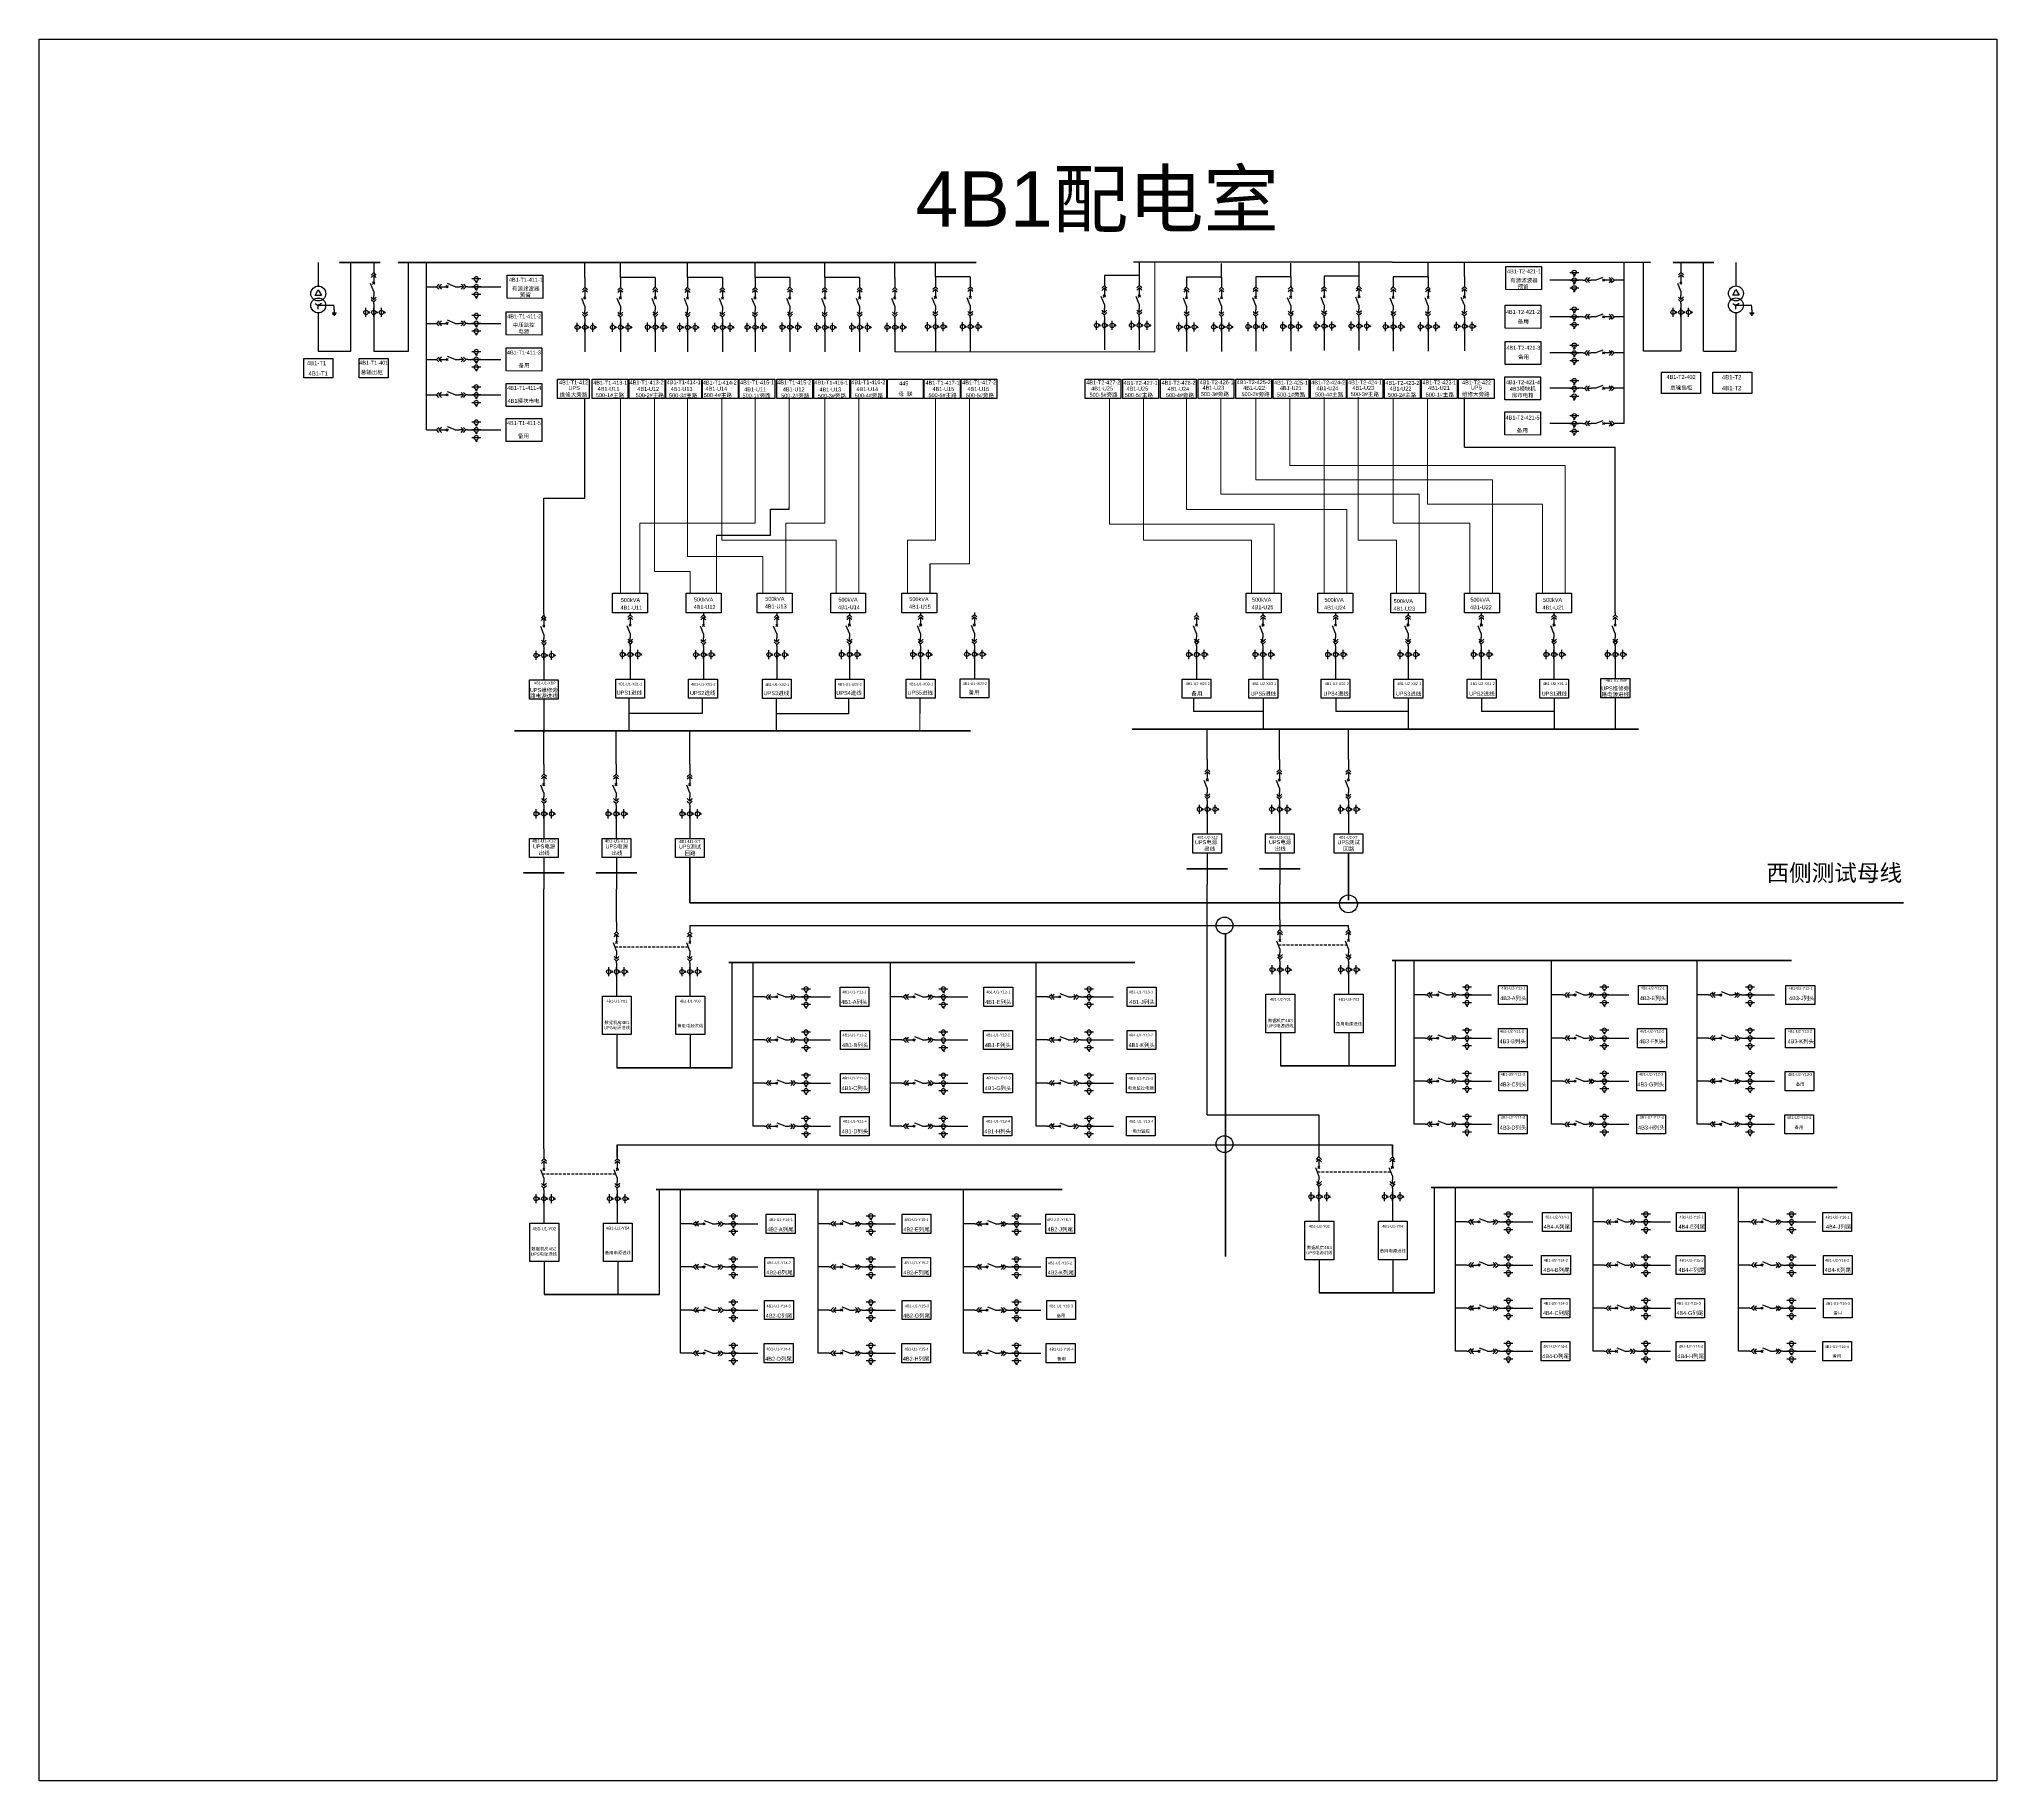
# Model space of a CAD drawing. Header units: millimetres. Extents: x 26 to 380, y 22 to 337.
import ezdxf
from ezdxf.enums import TextEntityAlignment as Align

# ---------------------------------------------------------------- set-up
doc = ezdxf.new("R2010")
doc.units = ezdxf.units.MM
for name, pattern in [('CENTER', [2, 1.25, -0.25, 0.25, -0.25]), ('CONTINOUS', [0]), ('HIDDEN', [0.375, 0.25, -0.125])]:
    doc.linetypes.add(name, pattern=pattern)
doc.styles.get("Standard").update_dxf_attribs({"font": 'arial.ttf'})

# ---------------------------------------------------------------- blocks, each defined once
blk = doc.blocks.new('DYDQAA05')
at = {"color": 0}
blk.add_lwpolyline([(0, 0), (0, -7)], dxfattribs=at)
blk = doc.blocks.new('DYDQAA03')
at = {"color": 0}
for points in [[(0, 0), (0, -1.5)], [(-2.1, -3.6), (0, -1.5)], [(-2.1, -5.6), (0, -3.5)], [(2.1, -3.6), (0, -1.5)], [(2.1, -5.6), (0, -3.5)], [(0, -3.5), (0, -7)]]:
    blk.add_lwpolyline(points, dxfattribs=at)
blk = doc.blocks.new('DYDQAA09')
at = {"color": 0}
blk.add_lwpolyline([(0, 0), (0, -3.5)], dxfattribs=at)
blk.add_lwpolyline([(0, 0), (0, -3.5)], dxfattribs=at)
blk.add_lwpolyline([(0, 0), (0, -3.5)], dxfattribs=at)
blk.add_lwpolyline([(0, 0), (0, -3.5)], dxfattribs=at)
blk.add_lwpolyline([(0, 0), (0, -3.5)], dxfattribs=at)
blk.add_lwpolyline([(0, 0), (0, -3.5)], dxfattribs=at)
blk.add_lwpolyline([(0, 0), (0, -3.5)], dxfattribs=at)
blk.add_lwpolyline([(0, 0), (0, -3.5)], dxfattribs=at)
blk.add_lwpolyline([(0, 0), (0, -3.5)], dxfattribs=at)
blk = doc.blocks.new('DYDQ0201')
at = {"color": 0}
for points in [[(0.9, -0.9), (-0.9, 0.9)], [(-0.9, -0.9), (0.9, 0.9)], [(0, -7), (-2.6, -0.4)]]:
    blk.add_lwpolyline(points, dxfattribs=at)
blk = doc.blocks.new('DYDQAA04')
at = {"color": 0}
for points in [[(0, -3.5), (0, 0)], [(-2.1, -1.4), (0, -3.5)], [(-2.1, -3.4), (0, -5.5)], [(2.1, -1.4), (0, -3.5)], [(2.1, -3.4), (0, -5.5)], [(0, -7), (0, -5.5)]]:
    blk.add_lwpolyline(points, dxfattribs=at)
blk = doc.blocks.new('A$C03DD39B5')
for p, q in [((417, 475), (283, 392)), ((417, 422), (283, 339)), ((350, 333), (350, 467))]:
    blk.add_line(p, q)
blk.add_lwpolyline([(700, 167), (0, 167)])
blk.add_circle((350, 167), 167)

msp = doc.modelspace()

# ---------------------------------------------------------------- linework, layer by layer
at = {"color": 0}
for p, q in [((76.06, 296.97, -41978.97), (76.06, 292.72, -46589.9)), ((81.92, 280.94, -46589.9), (81.92, 296.97, -44804.51)), ((75.48, 291.03, -46589.9), (76.06, 292.05, -46589.9)), ((75.48, 291.03, -46589.9), (76.06, 292.05, -46589.9)), ((76.65, 291.03, -46589.9), (75.48, 291.03, -46589.9)), ((76.06, 292.05, -46589.9), (76.65, 291.03, -46589.9)), ((75.48, 289.54, -46589.9), (76.06, 289.21, -46589.9)), ((76.05, 289.31, -46589.9), (75.96, 289.21, -46589.9)), ((76.1, 289.3, -46589.9), (75.97, 289.17, -46589.9)), ((76.02, 289.3, -46589.9), (75.97, 289.25, -46589.9)), ((76.11, 289.29, -46589.9), (75.97, 289.16, -46589.9)), ((76.14, 289.27, -46589.9), (76, 289.13, -46589.9)), ((76.15, 289.26, -46589.9), (76.01, 289.12, -46589.9)), ((76.16, 289.22, -46589.9), (76.04, 289.11, -46589.9)), ((76.65, 289.54, -46589.9), (76.06, 289.21, -46589.9)), ((76.06, 288.53, -46589.9), (76.06, 289.21, -46589.9)), ((78.95, 289.21, -46589.9), (76.06, 289.21, -46589.9)), ((76.06, 287.85, -46589.9), (76.06, 280.94, -46589.9)), ((76.16, 289.2, -46589.9), (76.07, 289.1, -46589.9)), ((78.54, 287.85, -46589.9), (79.36, 287.85, -46589.9)), ((78.65, 287.65, -46589.9), (79.25, 287.65, -46589.9)), ((78.85, 287.45, -46589.9), (79.05, 287.45, -46589.9)), ((76.06, 280.94, -46589.9), (81.92, 280.94, -46589.9))]:
    msp.add_line(p, q, dxfattribs=at)
for p, q in [((92.38, 280.94, -44804.51), (92.38, 296.97, -44804.51)), ((95.64, 266.69), (95.64, 296.97, -44804.51)), ((124.3, 294.28, -26834.55), (124.3, 296.86, -25451.28)), ((130.71, 294.28, -27526.19), (130.71, 296.86, -26142.91)), ((137.03, 294.28, -27526.19), (130.71, 294.28, -27526.19)), ((142.87, 294.25, -26834.55), (142.87, 296.83, -25451.28)), ((149.18, 294.25, -26834.55), (142.87, 294.25, -26834.55)), ((155.07, 294.28, -26140.18), (155.07, 296.86, -24756.91)), ((161.39, 294.28, -26140.18), (155.07, 294.28, -26140.18)), ((167.69, 294.27, -27526.19), (167.69, 296.85, -26142.91)), ((174, 294.27, -27526.19), (167.69, 294.27, -27526.19)), ((180.37, 294.28, -26834.55), (180.37, 296.86, -25451.28)), ((187.7, 294.39, -46187.79), (187.7, 296.97, -44804.51)), ((194.02, 294.39, -46187.79), (187.7, 294.39, -46187.79)), ((224.6, 294.62, -47005.72), (218.28, 294.62, -47005.72)), ((224.62, 294.52, -47005.72), (224.62, 297.1, -45622.45)), ((239.47, 294.32, -26834.55), (233.15, 294.32, -26834.55)), ((239.48, 294.23, -26834.55), (239.48, 296.81, -25451.28)), ((251.99, 294.4, -26834.55), (245.67, 294.4, -26834.55)), ((252, 294.31, -26834.55), (252, 296.89, -25451.28)), ((264.34, 294.48, -26834.55), (258.03, 294.48, -26834.55)), ((264.36, 294.39, -26834.55), (264.36, 296.97, -25451.28)), ((276.85, 294.36, -26834.55), (270.54, 294.36, -26834.55)), ((276.87, 294.27, -26834.55), (276.87, 296.85, -25451.28)), ((283.41, 294.46, -27339.61), (283.41, 297.04, -25956.34)), ((312.31, 267.88), (312.34, 296.99, -45622.45)), ((315.82, 280.97, -45622.45), (315.82, 296.99, -45622.45)), ((326.69, 280.97, -47407.83), (326.69, 296.99, -45622.45)), ((332.54, 296.99, -42796.91), (332.54, 292.75, -47407.83)), ((103.88, 292.61, 2201.21), (105.52, 292.61, 2201.21)), ((105.52, 292.61, 2201.21), (109.08, 292.61, 2201.21)), ((302.43, 293.8, 2201.21), (298.86, 293.8, 2201.21)), ((304.07, 293.8, 2201.21), (302.43, 293.8, 2201.21)), ((331.96, 291.05, -47407.83), (332.54, 292.07, -47407.83)), ((331.96, 291.05, -47407.83), (332.54, 292.07, -47407.83)), ((333.13, 291.05, -47407.83), (331.96, 291.05, -47407.83)), ((332.54, 292.07, -47407.83), (333.13, 291.05, -47407.83)), ((86.08, 288.73, -44804.51), (86.08, 287.09, -44804.51)), ((86.08, 287.09, -44804.51), (86.08, 280.94, -44804.51)), ((302.43, 287.16, 2201.21), (298.86, 287.16, 2201.21)), ((304.07, 287.16, 2201.21), (302.43, 287.16, 2201.21)), ((322.59, 288.75, -45622.45), (322.59, 287.11, -45622.45)), ((322.59, 287.11, -45622.45), (322.59, 280.97, -45622.45)), ((331.96, 289.57, -47407.83), (332.54, 289.23, -47407.83)), ((332.53, 289.33, -47407.83), (332.44, 289.24, -47407.83)), ((332.58, 289.32, -47407.83), (332.45, 289.19, -47407.83)), ((332.5, 289.32, -47407.83), (332.45, 289.27, -47407.83)), ((332.59, 289.32, -47407.83), (332.46, 289.18, -47407.83)), ((332.62, 289.29, -47407.83), (332.48, 289.15, -47407.83)), ((332.63, 289.28, -47407.83), (332.49, 289.14, -47407.83)), ((332.64, 289.25, -47407.83), (332.53, 289.13, -47407.83)), ((333.13, 289.57, -47407.83), (332.54, 289.23, -47407.83)), ((332.54, 288.55, -47407.83), (332.54, 289.23, -47407.83)), ((335.43, 289.23, -47407.83), (332.54, 289.23, -47407.83)), ((332.54, 287.87, -47407.83), (332.54, 280.97, -47407.83)), ((332.65, 289.22, -47407.83), (332.55, 289.13, -47407.83)), ((335.03, 287.87, -47407.83), (335.84, 287.87, -47407.83)), ((335.13, 287.67, -47407.83), (335.74, 287.67, -47407.83)), ((335.33, 287.47, -47407.83), (335.53, 287.47, -47407.83)), ((103.88, 285.97, 2201.21), (105.52, 285.97, 2201.21)), ((105.52, 285.97, 2201.21), (109.08, 285.97, 2201.21)), ((124.3, 286.04, -24633.34), (124.3, 284.4, -24633.34)), ((124.3, 284.4, -24633.34), (124.3, 280.83, -24633.34)), ((130.71, 286.04, -25324.98), (130.71, 284.4, -25324.98)), ((130.71, 284.4, -25324.98), (130.71, 280.84, -25324.98)), ((137.03, 286.06, -24633.34), (137.03, 284.42, -24633.34)), ((137.03, 284.42, -24633.34), (137.03, 280.85, -24633.34)), ((142.87, 286.01, -24633.34), (142.87, 284.38, -24633.34)), ((142.87, 284.38, -24633.34), (142.87, 280.81, -24633.34)), ((149.18, 286.03, -23941.7), (149.18, 284.39, -23941.7)), ((149.18, 284.39, -23941.7), (149.18, 280.83, -23941.7)), ((155.07, 286.04, -23938.97), (155.07, 284.4, -23938.97)), ((155.07, 284.4, -23938.97), (155.07, 280.84, -23938.97)), ((161.39, 286.06, -23247.33), (161.39, 284.42, -23247.33)), ((161.39, 284.42, -23247.33), (161.39, 280.85, -23247.33)), ((167.69, 286.03, -25324.98), (167.69, 284.39, -25324.98)), ((167.69, 284.39, -25324.98), (167.69, 280.82, -25324.98)), ((174, 286.04, -24633.34), (174, 284.4, -24633.34)), ((174, 284.4, -24633.34), (174, 280.84, -24633.34)), ((180.37, 286.04, -24633.34), (180.37, 284.4, -24633.34)), ((180.37, 284.4, -24633.34), (180.37, 280.84, -24633.34)), ((187.7, 286.15, -43986.57), (187.7, 284.51, -43986.57)), ((187.7, 284.51, -43986.57), (187.7, 280.94, -43986.57)), ((194.02, 286.16, -43294.93), (194.02, 284.53, -43294.93)), ((194.02, 284.53, -43294.93), (194.02, 280.96, -43294.93)), ((218.28, 286.38, -44804.51), (218.28, 284.74, -44804.51)), ((218.28, 284.74, -44804.51), (218.28, 281.18, -44804.51)), ((224.6, 286.4, -44112.87), (224.6, 284.76, -44112.87)), ((224.6, 284.76, -44112.87), (224.6, 281.19, -44112.87)), ((233.15, 286.08, -24633.34), (233.15, 284.44, -24633.34)), ((233.15, 284.44, -24633.34), (233.15, 280.88, -24633.34)), ((239.47, 286.1, -23941.7), (239.47, 284.46, -23941.7)), ((239.47, 284.46, -23941.7), (239.47, 280.89, -23941.7)), ((245.67, 286.16, -24633.34), (245.67, 284.52, -24633.34)), ((245.67, 284.52, -24633.34), (245.67, 280.96, -24633.34)), ((251.99, 286.18, -23941.7), (251.99, 284.54, -23941.7)), ((251.99, 284.54, -23941.7), (251.99, 280.97, -23941.7)), ((258.03, 286.24, -24633.34), (258.03, 284.6, -24633.34)), ((258.03, 284.6, -24633.34), (258.03, 281.04, -24633.34)), ((264.34, 286.26, -23941.7), (264.34, 284.62, -23941.7)), ((264.34, 284.62, -23941.7), (264.34, 281.05, -23941.7)), ((270.54, 286.12, -24633.34), (270.54, 284.48, -24633.34)), ((270.54, 284.48, -24633.34), (270.54, 280.92, -24633.34)), ((276.85, 286.14, -23941.7), (276.85, 284.5, -23941.7)), ((276.85, 284.5, -23941.7), (276.85, 280.93, -23941.7)), ((283.41, 286.22, -25138.4), (283.41, 284.58, -25138.4)), ((283.41, 284.58, -25138.4), (283.41, 281.01, -25138.4)), ((86.08, 280.94, -44804.51), (92.38, 280.94, -44804.51)), ((302.43, 280.63, 2201.21), (298.86, 280.63, 2201.21)), ((304.07, 280.63, 2201.21), (302.43, 280.63, 2201.21)), ((322.59, 280.97, -45622.45), (315.82, 280.97, -45622.45)), ((326.69, 280.97, -47407.83), (332.54, 280.97, -47407.83)), ((103.88, 279.44, 2201.21), (105.52, 279.44, 2201.21)), ((105.52, 279.44, 2201.21), (109.08, 279.44, 2201.21)), ((103.88, 273.03, 2201.21), (105.52, 273.03, 2201.21)), ((105.52, 273.03, 2201.21), (109.08, 273.03, 2201.21)), ((302.43, 274.23, 2201.21), (298.86, 274.23, 2201.21)), ((304.07, 274.23, 2201.21), (302.43, 274.23, 2201.21)), ((103.88, 266.69, 2201.21), (105.52, 266.69, 2201.21)), ((105.52, 266.69, 2201.21), (109.08, 266.69, 2201.21)), ((302.43, 267.88, 2201.21), (298.86, 267.88, 2201.21)), ((304.07, 267.88, 2201.21), (302.43, 267.88, 2201.21)), ((116.86, 226.7, -24885.89), (116.86, 225.06, -24885.89)), ((132.48, 226.86, 2201.21), (132.48, 225.22, 2201.21)), ((145.74, 226.81, 2201.21), (145.74, 225.17, 2201.21)), ((159, 226.81, 2201.21), (159, 225.17, 2201.21)), ((172.14, 226.86, 2201.21), (172.14, 225.22, 2201.21)), ((185.04, 226.86, 2201.21), (185.04, 225.22, 2201.21)), ((194.77, 226.9, 33819.64), (194.77, 225.26, 33819.64)), ((234.95, 226.86, 2201.21), (234.95, 225.22, 2201.21)), ((246.97, 226.86, 2201.21), (246.97, 225.22, 2201.21)), ((260.11, 226.86, 2201.21), (260.11, 225.22, 2201.21)), ((273.22, 226.86, 2201.21), (273.22, 225.22, 2201.21)), ((286.48, 226.86, 2201.21), (286.48, 225.22, 2201.21)), ((299.62, 226.86, 2201.21), (299.62, 225.22, 2201.21)), ((310.7, 226.86, -25390.95), (310.7, 225.22, -25390.95)), ((116.86, 225.06, -24885.89), (116.86, 221.49, -24885.89)), ((132.48, 225.22, 2201.21), (132.48, 221.65, 2201.21)), ((145.74, 225.17, 2201.21), (145.74, 221.61, 2201.21)), ((159, 225.17, 2201.21), (159, 221.61, 2201.21)), ((172.14, 225.22, 2201.21), (172.14, 221.65, 2201.21)), ((185.04, 225.22, 2201.21), (185.04, 221.65, 2201.21)), ((194.77, 225.26, 33819.64), (194.77, 221.69, 33819.64)), ((234.95, 225.22, 2201.21), (234.95, 221.65, 2201.21)), ((246.97, 225.22, 2201.21), (246.97, 221.65, 2201.21)), ((260.11, 225.22, 2201.21), (260.11, 221.65, 2201.21)), ((273.22, 225.22, 2201.21), (273.22, 221.65, 2201.21)), ((286.48, 225.22, 2201.21), (286.48, 221.65, 2201.21)), ((299.62, 225.22, 2201.21), (299.62, 221.65, 2201.21)), ((310.7, 225.22, -25390.95), (310.7, 221.65, -25390.95)), ((116.86, 218.01, -24885.89), (116.86, 212.29, -24885.89)), ((132.27, 218.17, -14210.46), (132.27, 212.41, -14210.46)), ((145.53, 218.13, 348.94), (145.53, 215.43, 348.94)), ((158.87, 218.08, 348.94), (158.87, 212.36, 348.94)), ((172.01, 218.13, 348.94), (172.01, 215.38, 348.94)), ((184.89, 218.17, 348.94), (184.89, 215.43, 348.94)), ((234.43, 218.26, 914.33), (234.43, 215.79, 914.33)), ((246.99, 218.26, 914.33), (246.99, 212.49, 914.33)), ((260.13, 218.26, 914.33), (260.13, 215.78, 914.33)), ((273.24, 218.26, 914.33), (273.24, 212.49, 914.33)), ((286.5, 218.26, 914.33), (286.5, 215.78, 914.33)), ((299.63, 218.26, 914.33), (299.63, 212.58, 914.33)), ((299.63, 218.26, 914.33), (299.63, 215.78, 914.33)), ((310.72, 218.26, -27652.14), (310.72, 212.54, -27652.14)), ((145.53, 215.43, 348.94), (132.27, 215.43, 348.94)), ((172.01, 215.38, 348.94), (158.87, 215.38, 348.94)), ((246.99, 215.78, 914.33), (234.42, 215.78, 914.33)), ((236.9, 207.1, -13735.04), (236.9, 212.6, -12351.77)), ((249.95, 207.1, -13735.04), (249.95, 212.6, -12351.77)), ((273.24, 215.78, 914.33), (260.13, 215.78, 914.33)), ((262.43, 207.1, -13735.04), (262.43, 212.6, -12351.77)), ((299.63, 215.78, 914.33), (286.5, 215.78, 914.33)), ((116.87, 206.27, -13263.43), (116.87, 212.11, -11880.15)), ((129.93, 206.27, -13263.43), (129.93, 212.11, -11880.15)), ((143.27, 206.27, -13263.43), (143.27, 212.11, -11880.15)), ((236.9, 198.86, -11533.83), (236.9, 197.22, -11533.83)), ((249.95, 198.86, -11533.83), (249.95, 197.22, -11533.83)), ((262.43, 198.86, -11533.83), (262.43, 197.22, -11533.83)), ((116.87, 198.04, -11062.21), (116.87, 196.4, -11062.21)), ((116.87, 196.4, -11062.21), (116.87, 192.83, -11062.21)), ((129.93, 198.04, -11062.21), (129.93, 196.4, -11062.21)), ((129.93, 196.4, -11062.21), (129.93, 192.83, -11062.21)), ((143.27, 198.04, -11062.21), (143.27, 196.4, -11062.21)), ((143.27, 196.4, -11062.21), (143.27, 192.83, -11062.21)), ((236.9, 197.22, -11533.83), (236.9, 193.66, -11533.83)), ((249.95, 197.22, -11533.83), (249.95, 193.66, -11533.83)), ((262.43, 197.22, -11533.83), (262.43, 193.66, -11533.83)), ((116.87, 189.35, -11062.21), (116.87, 183.63, -11062.21)), ((130.01, 189.35, -11093.7), (130.01, 183.63, -11093.7)), ((236.9, 190.18, -11533.83), (236.9, 184.46, -11533.83)), ((250.03, 190.18, -11565.32), (250.03, 184.46, -11565.32)), ((236.9, 142.84, -12496.54), (236.9, 184.46, -11533.83)), ((250.04, 178.07, -24438.63), (250.03, 184.46, -11565.32)), ((116.87, 136.68, -12148.29), (116.87, 183.63, -11062.21)), ((130.01, 177.73, -12476.98), (130.01, 183.63, -11093.7)), ((150.91, 151.35, -9835.7), (150.91, 170.38, 14389.02)), ((154.74, 156.36, 14043.2), (154.74, 170.38, 14389.02)), ((179.61, 156.36, 14043.2), (179.61, 170.38, 14389.02)), ((205.95, 156.36, 14043.2), (205.95, 170.38, 14389.02)), ((270.95, 151.69, -21797.36), (270.95, 170.72, 2427.36)), ((274.33, 156.71, 2081.54), (274.33, 170.72, 2427.36)), ((299.2, 156.71, 2081.54), (299.2, 170.72, 2427.36)), ((325.55, 156.71, 2081.54), (325.55, 170.72, 2427.36)), ((130.01, 169.49, -10275.76), (130.01, 167.85, -10275.76)), ((130.01, 167.85, -10275.76), (130.01, 164.28, -10275.76)), ((250.04, 169.83, -22237.42), (250.04, 168.19, -22237.42)), ((250.04, 168.19, -22237.42), (250.04, 164.63, -22237.42)), ((156.77, 164.16, 12659.92), (154.74, 164.16, 13351.56)), ((163.52, 164.16, 14861.13), (165.16, 164.16, 14861.13)), ((165.16, 164.16, 14861.13), (168.72, 164.16, 14861.13)), ((181.64, 164.16, 12659.92), (179.61, 164.16, 13351.56)), ((188.39, 164.16, 14861.13), (190.03, 164.16, 14861.13)), ((190.03, 164.16, 14861.13), (193.59, 164.16, 14861.13)), ((207.99, 164.16, 12659.92), (205.95, 164.16, 13351.56)), ((214.74, 164.16, 14861.13), (216.38, 164.16, 14861.13)), ((216.38, 164.16, 14861.13), (219.94, 164.16, 14861.13)), ((276.37, 164.5, 698.26), (274.33, 164.5, 1389.9)), ((283.11, 164.5, 2899.48), (284.75, 164.5, 2899.48)), ((284.75, 164.5, 2899.48), (288.32, 164.5, 2899.48)), ((301.24, 164.5, 698.26), (299.2, 164.5, 1389.9)), ((307.98, 164.5, 2899.48), (309.62, 164.5, 2899.48)), ((309.62, 164.5, 2899.48), (313.19, 164.5, 2899.48)), ((327.58, 164.5, 698.26), (325.55, 164.5, 1389.9)), ((334.33, 164.5, 2899.48), (335.97, 164.5, 2899.48)), ((335.97, 164.5, 2899.48), (339.54, 164.5, 2899.48)), ((130.09, 157.33, -10307.25), (130.09, 151.35, -9835.7)), ((156.77, 156.36, 14043.2), (154.74, 156.36, 14043.2)), ((154.74, 148.56, 14734.83), (154.74, 156.36, 14043.2)), ((163.52, 156.36, 16244.41), (165.16, 156.36, 16244.41)), ((165.16, 156.36, 16244.41), (168.72, 156.36, 16244.41)), ((181.64, 156.36, 14043.2), (179.61, 156.36, 14043.2)), ((179.61, 148.56, 14734.83), (179.61, 156.36, 14043.2)), ((188.39, 156.36, 16244.41), (190.03, 156.36, 16244.41)), ((190.03, 156.36, 16244.41), (193.59, 156.36, 16244.41)), ((207.99, 156.36, 14043.2), (205.95, 156.36, 14043.2)), ((205.95, 148.56, 14734.83), (205.95, 156.36, 14043.2)), ((214.74, 156.36, 16244.41), (216.38, 156.36, 16244.41)), ((216.38, 156.36, 16244.41), (219.94, 156.36, 16244.41)), ((250.12, 157.67, -22268.91), (250.12, 151.69, -21797.36)), ((276.37, 156.71, 2081.54), (274.33, 156.71, 2081.54)), ((274.33, 148.91, 2773.18), (274.33, 156.71, 2081.54)), ((283.11, 156.71, 4282.76), (284.75, 156.71, 4282.76)), ((284.75, 156.71, 4282.76), (288.32, 156.71, 4282.76)), ((301.24, 156.71, 2081.54), (299.2, 156.71, 2081.54)), ((299.2, 148.91, 2773.18), (299.2, 156.71, 2081.54)), ((307.98, 156.71, 4282.76), (309.62, 156.71, 4282.76)), ((309.62, 156.71, 4282.76), (313.19, 156.71, 4282.76)), ((327.58, 156.71, 2081.54), (325.55, 156.71, 2081.54)), ((325.55, 148.91, 2773.18), (325.55, 156.71, 2081.54)), ((334.33, 156.71, 4282.76), (335.97, 156.71, 4282.76)), ((335.97, 156.71, 4282.76), (339.54, 156.71, 4282.76)), ((276.37, 148.91, 2773.18), (274.33, 148.91, 2773.18)), ((274.33, 141.11, 3464.82), (274.33, 148.91, 2773.18)), ((283.11, 148.91, 4974.39), (284.75, 148.91, 4974.39)), ((284.75, 148.91, 4974.39), (288.32, 148.91, 4974.39)), ((301.24, 148.91, 2773.18), (299.2, 148.91, 2773.18)), ((299.2, 141.11, 3464.82), (299.2, 148.91, 2773.18)), ((307.98, 148.91, 4974.39), (309.62, 148.91, 4974.39)), ((309.62, 148.91, 4974.39), (313.19, 148.91, 4974.39)), ((327.58, 148.91, 2773.18), (325.55, 148.91, 2773.18)), ((325.55, 141.11, 3464.82), (325.55, 148.91, 2773.18)), ((334.33, 148.91, 4974.39), (335.97, 148.91, 4974.39)), ((335.97, 148.91, 4974.39), (339.54, 148.91, 4974.39)), ((156.77, 148.56, 14734.83), (154.74, 148.56, 14734.83)), ((154.74, 140.76, 15426.47), (154.74, 148.56, 14734.83)), ((163.52, 148.56, 16936.05), (165.16, 148.56, 16936.05)), ((165.16, 148.56, 16936.05), (168.72, 148.56, 16936.05)), ((181.64, 148.56, 14734.83), (179.61, 148.56, 14734.83)), ((179.61, 140.76, 15426.47), (179.61, 148.56, 14734.83)), ((188.39, 148.56, 16936.05), (190.03, 148.56, 16936.05)), ((190.03, 148.56, 16936.05), (193.59, 148.56, 16936.05)), ((207.99, 148.56, 14734.83), (205.95, 148.56, 14734.83)), ((205.95, 140.76, 15426.47), (205.95, 148.56, 14734.83)), ((214.74, 148.56, 16936.05), (216.38, 148.56, 16936.05)), ((216.38, 148.56, 16936.05), (219.94, 148.56, 16936.05)), ((236.9, 142.84, -12496.54), (257.09, 142.84, -12496.54)), ((257.09, 142.84, -12496.54), (257.09, 135.53, -22757.13)), ((156.77, 140.76, 15426.47), (154.74, 140.76, 15426.47)), ((163.52, 140.76, 17627.69), (165.16, 140.76, 17627.69)), ((165.16, 140.76, 17627.69), (168.72, 140.76, 17627.69)), ((181.64, 140.76, 15426.47), (179.61, 140.76, 15426.47)), ((188.39, 140.76, 17627.69), (190.03, 140.76, 17627.69)), ((190.03, 140.76, 17627.69), (193.59, 140.76, 17627.69)), ((207.99, 140.76, 15426.47), (205.95, 140.76, 15426.47)), ((214.74, 140.76, 17627.69), (216.38, 140.76, 17627.69)), ((216.38, 140.76, 17627.69), (219.94, 140.76, 17627.69)), ((276.37, 141.11, 3464.82), (274.33, 141.11, 3464.82)), ((283.11, 141.11, 5666.03), (284.75, 141.11, 5666.03)), ((284.75, 141.11, 5666.03), (288.32, 141.11, 5666.03)), ((301.24, 141.11, 3464.82), (299.2, 141.11, 3464.82)), ((307.98, 141.11, 5666.03), (309.62, 141.11, 5666.03)), ((309.62, 141.11, 5666.03), (313.19, 141.11, 5666.03)), ((327.58, 141.11, 3464.82), (325.55, 141.11, 3464.82)), ((334.33, 141.11, 5666.03), (335.97, 141.11, 5666.03)), ((335.97, 141.11, 5666.03), (339.54, 141.11, 5666.03)), ((116.87, 128.44, -9947.08), (116.87, 126.8, -9947.08)), ((137.78, 110.3, -9507.02), (137.78, 129.33, 14717.7)), ((141.6, 115.31, 14371.88), (141.6, 129.33, 14717.7)), ((166.47, 115.31, 14371.88), (166.47, 129.33, 14717.7)), ((192.82, 115.31, 14371.88), (192.82, 129.33, 14717.7)), ((257.09, 128.78, -20555.92), (257.09, 127.14, -20555.92)), ((278, 110.64, -20115.86), (278, 129.67, 4108.86)), ((281.82, 115.66, 3763.04), (281.82, 129.67, 4108.86)), ((306.69, 115.66, 3763.04), (306.69, 129.67, 4108.86)), ((333.04, 115.66, 3763.04), (333.04, 129.67, 4108.86)), ((116.87, 126.8, -9947.08), (116.87, 123.24, -9947.08)), ((257.09, 127.14, -20555.92), (257.09, 123.58, -20555.92)), ((143.63, 123.11, 12988.6), (141.6, 123.11, 13680.24)), ((150.38, 123.11, 15189.82), (152.02, 123.11, 15189.82)), ((152.02, 123.11, 15189.82), (155.59, 123.11, 15189.82)), ((168.5, 123.11, 12988.6), (166.47, 123.11, 13680.24)), ((175.25, 123.11, 15189.82), (176.89, 123.11, 15189.82)), ((176.89, 123.11, 15189.82), (180.46, 123.11, 15189.82)), ((194.85, 123.11, 12988.6), (192.82, 123.11, 13680.24)), ((201.6, 123.11, 15189.82), (203.24, 123.11, 15189.82)), ((203.24, 123.11, 15189.82), (206.81, 123.11, 15189.82)), ((283.85, 123.46, 2379.77), (281.82, 123.46, 3071.4)), ((290.6, 123.46, 4580.98), (292.24, 123.46, 4580.98)), ((292.24, 123.46, 4580.98), (295.81, 123.46, 4580.98)), ((308.72, 123.46, 2379.77), (306.69, 123.46, 3071.4)), ((315.47, 123.46, 4580.98), (317.11, 123.46, 4580.98)), ((317.11, 123.46, 4580.98), (320.68, 123.46, 4580.98)), ((335.07, 123.46, 2379.77), (333.04, 123.46, 3071.4)), ((341.82, 123.46, 4580.98), (343.46, 123.46, 4580.98)), ((343.46, 123.46, 4580.98), (347.03, 123.46, 4580.98)), ((116.95, 116.28, -9978.57), (116.95, 110.3, -9507.02)), ((143.63, 115.31, 14371.88), (141.6, 115.31, 14371.88)), ((141.6, 107.51, 15063.52), (141.6, 115.31, 14371.88)), ((150.38, 115.31, 16573.09), (152.02, 115.31, 16573.09)), ((152.02, 115.31, 16573.09), (155.59, 115.31, 16573.09)), ((168.5, 115.31, 14371.88), (166.47, 115.31, 14371.88)), ((166.47, 107.51, 15063.52), (166.47, 115.31, 14371.88)), ((175.25, 115.31, 16573.09), (176.89, 115.31, 16573.09)), ((176.89, 115.31, 16573.09), (180.46, 115.31, 16573.09)), ((194.85, 115.31, 14371.88), (192.82, 115.31, 14371.88)), ((192.82, 107.51, 15063.52), (192.82, 115.31, 14371.88)), ((201.6, 115.31, 16573.09), (203.24, 115.31, 16573.09)), ((203.24, 115.31, 16573.09), (206.81, 115.31, 16573.09)), ((257.17, 116.62, -20587.4), (257.17, 110.64, -20115.86)), ((283.85, 115.66, 3763.04), (281.82, 115.66, 3763.04)), ((281.82, 107.86, 4454.68), (281.82, 115.66, 3763.04)), ((290.6, 115.66, 5964.26), (292.24, 115.66, 5964.26)), ((292.24, 115.66, 5964.26), (295.81, 115.66, 5964.26)), ((308.72, 115.66, 3763.04), (306.69, 115.66, 3763.04)), ((306.69, 107.86, 4454.68), (306.69, 115.66, 3763.04)), ((315.47, 115.66, 5964.26), (317.11, 115.66, 5964.26)), ((317.11, 115.66, 5964.26), (320.68, 115.66, 5964.26)), ((335.07, 115.66, 3763.04), (333.04, 115.66, 3763.04)), ((333.04, 107.86, 4454.68), (333.04, 115.66, 3763.04)), ((341.82, 115.66, 5964.26), (343.46, 115.66, 5964.26)), ((343.46, 115.66, 5964.26), (347.03, 115.66, 5964.26)), ((143.63, 107.51, 15063.52), (141.6, 107.51, 15063.52)), ((141.6, 99.71, 15755.15), (141.6, 107.51, 15063.52)), ((150.38, 107.51, 17264.73), (152.02, 107.51, 17264.73)), ((152.02, 107.51, 17264.73), (155.59, 107.51, 17264.73)), ((168.5, 107.51, 15063.52), (166.47, 107.51, 15063.52)), ((166.47, 99.71, 15755.15), (166.47, 107.51, 15063.52)), ((175.25, 107.51, 17264.73), (176.89, 107.51, 17264.73)), ((176.89, 107.51, 17264.73), (180.46, 107.51, 17264.73)), ((194.85, 107.51, 15063.52), (192.82, 107.51, 15063.52)), ((192.82, 99.71, 15755.15), (192.82, 107.51, 15063.52)), ((201.6, 107.51, 17264.73), (203.24, 107.51, 17264.73)), ((203.24, 107.51, 17264.73), (206.81, 107.51, 17264.73)), ((283.85, 107.86, 4454.68), (281.82, 107.86, 4454.68)), ((281.82, 100.06, 5146.32), (281.82, 107.86, 4454.68)), ((290.6, 107.86, 6655.89), (292.24, 107.86, 6655.89)), ((292.24, 107.86, 6655.89), (295.81, 107.86, 6655.89)), ((308.72, 107.86, 4454.68), (306.69, 107.86, 4454.68)), ((306.69, 100.06, 5146.32), (306.69, 107.86, 4454.68)), ((315.47, 107.86, 6655.89), (317.11, 107.86, 6655.89)), ((317.11, 107.86, 6655.89), (320.68, 107.86, 6655.89)), ((335.07, 107.86, 4454.68), (333.04, 107.86, 4454.68)), ((333.04, 100.06, 5146.32), (333.04, 107.86, 4454.68)), ((341.82, 107.86, 6655.89), (343.46, 107.86, 6655.89)), ((343.46, 107.86, 6655.89), (347.03, 107.86, 6655.89)), ((143.63, 99.71, 15755.15), (141.6, 99.71, 15755.15)), ((150.38, 99.71, 17956.37), (152.02, 99.71, 17956.37)), ((152.02, 99.71, 17956.37), (155.59, 99.71, 17956.37)), ((168.5, 99.71, 15755.15), (166.47, 99.71, 15755.15)), ((175.25, 99.71, 17956.37), (176.89, 99.71, 17956.37)), ((176.89, 99.71, 17956.37), (180.46, 99.71, 17956.37)), ((194.85, 99.71, 15755.15), (192.82, 99.71, 15755.15)), ((201.6, 99.71, 17956.37), (203.24, 99.71, 17956.37)), ((203.24, 99.71, 17956.37), (206.81, 99.71, 17956.37)), ((283.85, 100.06, 5146.32), (281.82, 100.06, 5146.32)), ((290.6, 100.06, 7347.53), (292.24, 100.06, 7347.53)), ((292.24, 100.06, 7347.53), (295.81, 100.06, 7347.53)), ((308.72, 100.06, 5146.32), (306.69, 100.06, 5146.32)), ((315.47, 100.06, 7347.53), (317.11, 100.06, 7347.53)), ((317.11, 100.06, 7347.53), (320.68, 100.06, 7347.53)), ((335.07, 100.06, 5146.32), (333.04, 100.06, 5146.32)), ((341.82, 100.06, 7347.53), (343.46, 100.06, 7347.53)), ((343.46, 100.06, 7347.53), (347.03, 100.06, 7347.53))]:
    msp.add_line(p, q)
at = {"color": 1, "lineweight": 20}
for p, q in [((227.4, 280.84, -24633.34), (227.43, 297.11, -45622.45)), ((180.37, 280.84, -24633.34), (227.4, 280.84, -24633.34))]:
    msp.add_line(p, q, dxfattribs=at)
at = {"color": 0, "linetype": 'CENTER', "ltscale": 0.5}
msp.add_line((78.95, 288.46, -46589.9), (78.95, 289.21, -46589.9), dxfattribs=at)
at = {"linetype": 'CENTER', "ltscale": 0.5}
msp.add_line((335.43, 288.48, -47407.83), (335.43, 289.23, -47407.83), dxfattribs=at)
at = {"color": 5, "lineweight": 30}
for p, q in [((124.3, 254.37, -27087.1), (124.3, 272.39, -25451.28)), ((283.41, 263.56, -27592.16), (283.41, 272.57, -25956.34)), ((283.41, 263.56, -27592.16), (310.7, 263.56, -27592.16)), ((310.7, 233.6, -27592.16), (310.7, 263.56, -27592.16)), ((116.86, 233.45, -27087.1), (116.86, 254.37, -27087.1)), ((116.86, 254.37, -27087.1), (124.3, 254.37, -27087.1)), ((143.28, 177.07, -13499.2), (262.44, 177.07, -24438.63)), ((130.16, 137.37, -13280), (240.02, 137.37, -34529.97)), ((240.02, 137.37, -34529.97), (270.38, 137.37, -23197.2))]:
    msp.add_line(p, q, dxfattribs=at)
at = {"color": 6, "lineweight": 20}
for p, q in [((130.71, 272.39, -26142.91), (130.71, 237.16)), ((136.89, 272.41, -25451.28), (136.89, 241.12, -25451.28)), ((142.87, 272.37, -25451.28), (142.87, 243.78, -25451.28)), ((149.05, 272.38, -24759.64), (149.05, 246.78, -24759.64)), ((187.7, 272.39, -25451.28), (187.7, 246.78, -44804.51)), ((225.36, 272.45, -69564.15), (225.36, 246.78, -69564.15)), ((258.03, 272.6, -25451.28), (258.03, 237.16)), ((264.21, 272.61, -24759.64), (264.21, 246.78, -24759.64)), ((270.54, 272.48, -25451.28), (270.54, 249.82, -25451.28)), ((276.72, 272.49, -24759.64), (276.72, 253.3, -24759.64)), ((276.72, 253.3, -24759.64), (297.54, 253.3, -24759.64)), ((297.54, 253.3, -24759.64), (297.54, 237.16)), ((270.54, 249.82, -25451.28), (284.4, 249.82, -25451.28)), ((284.4, 249.82, -25451.28), (284.4, 237.16)), ((149.05, 246.78, -50210.91), (169.75, 246.78, -50210.91)), ((169.75, 246.78, -50210.91), (169.75, 237.16)), ((187.7, 246.78, -70255.79), (182.65, 246.78, -70255.79)), ((182.65, 246.78, -70255.79), (182.65, 237.16)), ((225.36, 246.78, -69564.15), (244.87, 246.78, -69564.15)), ((244.87, 246.78, -69564.15), (244.87, 239.46, -54868.49)), ((264.21, 246.78, -24759.64), (271.14, 246.78, -24759.64)), ((271.14, 246.78, -24759.64), (271.14, 237.16)), ((136.89, 241.12, -50902.55), (143.33, 241.12, -25451.28)), ((142.87, 243.78, -50902.55), (156.5, 243.78, -50902.55)), ((143.33, 241.12, -25451.28), (143.33, 237.16)), ((156.5, 243.78, -50902.55), (156.5, 237.16)), ((244.87, 239.46, -54868.49), (244.87, 237.25, -54868.49))]:
    msp.add_line(p, q, dxfattribs=at)
at = {"color": 4, "lineweight": 20}
for p, q in [((155.07, 249.82), (155.07, 272.39, -24756.91)), ((161.25, 252.64), (161.25, 272.41, -24065.27)), ((167.69, 249.82), (167.69, 272.38, -26142.91)), ((173.87, 272.4, -25451.28), (173.87, 249.82, -25451.28)), ((193.89, 272.39, -25451.28), (193.89, 242.47, -44112.87)), ((219.18, 272.44, -70255.79), (219.18, 249.66, -70255.79)), ((233.15, 272.44, -25451.28), (233.15, 252.31, -25451.28)), ((239.33, 272.45, -24759.64), (239.33, 255.1, -24759.64)), ((245.67, 272.52, -25451.28), (245.67, 257.7, -25451.28)), ((251.85, 272.53, -24759.64), (251.85, 260.25, -24759.64)), ((251.85, 260.25, -24759.64), (301.66, 260.25, -24759.64)), ((301.66, 260.25, -24759.64), (301.66, 237.16)), ((239.33, 255.1, -24759.64), (275.26, 255.1, -24759.64)), ((245.67, 257.7, -25451.28), (288.52, 257.7, -25451.28)), ((275.26, 255.1, -24759.64), (275.26, 237.16)), ((288.52, 257.7, -25451.28), (288.52, 237.16)), ((233.15, 252.31, -25451.28), (262.15, 252.31, -25451.28)), ((262.15, 252.31, -25451.28), (262.15, 237.16)), ((134.24, 238.8, -25451.28), (134.24, 249.82, -25451.28)), ((134.24, 249.82, -25451.28), (155.07, 249.82, -25451.28)), ((160.62, 237.16), (160.62, 249.82, -25451.28)), ((160.62, 249.82, -25451.28), (167.69, 249.82, -25451.28)), ((173.87, 237.16), (173.87, 249.82, -25451.28)), ((219.18, 249.66, -70255.79), (249.01, 249.66, -70255.79)), ((249.01, 249.66, -70255.79), (249.01, 237.16)), ((148.09, 237.16), (148.09, 247.69)), ((193.89, 242.47, -69564.15), (186.77, 242.47, -69564.15)), ((134.24, 238.8, -25451.28), (134.24, 237.16))]:
    msp.add_line(p, q, dxfattribs=at)
at = {"color": 4}
for p, q in [((157.88, 247.69), (157.88, 252.34)), ((157.88, 252.34), (161.25, 252.34)), ((148.09, 247.69), (157.88, 247.69)), ((186.77, 237.16), (186.77, 242.47, -69564.15))]:
    msp.add_line(p, q, dxfattribs=at)
at = {"color": 6}
msp.add_line((161.25, 252.34), (161.25, 252.64), dxfattribs=at)
at = {"lineweight": 20}
msp.add_line((184.89, 215.43, 348.94), (184.89, 212.41, 15206.95), dxfattribs=at)
at = {"color": 1, "lineweight": 40}
for p, q in [((223.3, 212.6, -12351.77), (314.89, 212.6, -12351.77)), ((111.58, 212.25, -11880.15), (194.03, 212.25, -11880.15)), ((143.27, 189.35, -11094.72), (143.27, 181.16, -13169.63)), ((262.43, 190.18, -11566.34), (262.43, 181.65, -11566.34)), ((150.31, 170.38, 14389.02), (223.79, 170.38, 14389.02)), ((270.34, 170.72, 2427.36), (342.57, 170.72, 2427.36)), ((137.17, 129.33, 14717.7), (210.65, 129.33, 14717.7)), ((277.39, 129.67, 4108.86), (350.87, 129.67, 4108.86))]:
    msp.add_line(p, q, dxfattribs=at)
at = {"color": 1, "lineweight": 35}
msp.add_line((143.27, 181.16, -11786.36), (362.85, 181.16, -11786.36), dxfattribs=at)
at = {"color": 5}
for p, q in [((143.28, 177.07, -14521.43), (143.28, 176.24, -12476.98)), ((262.44, 176.58, -24438.63), (262.44, 177.07, -24438.63)), ((143.28, 169.49, -10275.76), (143.28, 167.85, -10275.76)), ((143.28, 167.85, -10275.76), (143.28, 164.28, -10275.76)), ((262.44, 169.83, -22237.42), (262.44, 168.19, -22237.42)), ((262.44, 168.19, -22237.42), (262.44, 164.63, -22237.42)), ((143.36, 157.33, -10307.25), (143.36, 151.35, -9835.7)), ((262.52, 157.67, -22268.91), (262.52, 151.69, -21797.36)), ((130.16, 128.44, -8342.69), (130.16, 126.8, -8342.69)), ((270.38, 128.78, -20995.99), (270.38, 127.14, -20995.99)), ((130.16, 126.8, -8342.69), (130.16, 123.24, -8342.69)), ((270.38, 127.14, -20995.99), (270.38, 123.58, -20995.99)), ((130.24, 116.28, -8374.18), (130.24, 110.3, -7902.63)), ((270.46, 116.62, -21027.47), (270.46, 110.64, -20555.93))]:
    msp.add_line(p, q, dxfattribs=at)
at = {"color": 5, "lineweight": 35}
msp.add_line((240.22, 175.56, -21093.76), (240.22, 117.23, -21093.76), dxfattribs=at)
at = {"linetype": 'HIDDEN', "ltscale": 2}
for p, q in [((249.76, 173.56, -24438.63), (262.17, 173.56, -24438.63)), ((129.73, 173.22, -12476.98), (143.01, 173.22, -12476.98)), ((116.59, 132.17, -10543.91), (129.88, 132.17, -10543.91)), ((256.82, 132.51, -23197.2), (270.1, 132.51, -23197.2))]:
    msp.add_line(p, q, dxfattribs=at)
at = {"lineweight": 40}
for p, q in [((130.09, 151.35, -9835.7), (150.91, 151.35, -9835.7)), ((250.12, 151.69, -21797.36), (270.95, 151.69, -21797.36)), ((116.95, 110.3, -9507.02), (137.78, 110.3, -9507.02)), ((257.17, 110.64, -20115.86), (278, 110.64, -20115.86))]:
    msp.add_line(p, q, dxfattribs=at)
at = {"color": 5, "lineweight": 40}
for p, q in [((130.16, 137.37, -13280), (130.16, 135.19, -10543.91)), ((270.38, 135.53, -23197.2), (270.38, 137.37, -23197.2))]:
    msp.add_line(p, q, dxfattribs=at)
at = {"color": 1, "lineweight": 30, "ltscale": 0.002916}
msp.add_lwpolyline([(25.55, 337.37), (379.75, 337.37), (379.75, 22.37), (25.55, 22.37)], close=True, dxfattribs=at)
at = {"color": 1, "lineweight": 40, "ltscale": 100}
for points, elevation in [([(87.28, 296.97), (79.91, 296.97), (79.91, 296.97)], -44804.51), ([(195.07, 296.97), (90.52, 296.97), (90.52, 296.97)], -44804.51), ([(317.09, 296.99), (223.6, 297.1), (223.6, 297.1)], -45622.45), ([(328.56, 296.99), (321.19, 296.99), (321.19, 296.99)], -46596.75), ([(120.56, 186.6), (113.19, 186.6), (113.19, 186.6)], -21563.23), ([(133.69, 186.6), (126.32, 186.6), (126.32, 186.6)], -21594.72), ([(240.58, 187.32), (233.21, 187.32), (233.21, 187.32)], -11533.83), ([(253.72, 187.32), (246.35, 187.32), (246.35, 187.32)], -11565.32)]:
    msp.add_lwpolyline(points, dxfattribs=dict(at, elevation=elevation))
for points, elevation in [([(110.24, 294.7), (116.69, 294.7), (116.69, 290.5), (110.24, 290.53)], 2201.21), ([(290.9, 296.25), (297.35, 296.25), (297.35, 292.06), (290.9, 292.09)], 2201.21), ([(110.03, 288.06), (116.48, 288.06), (116.48, 283.86), (110.03, 283.89)], 2201.21), ([(290.79, 289.25), (297.23, 289.25), (297.23, 285.05), (290.79, 285.09)], 2201.21), ([(110.03, 281.53), (116.48, 281.53), (116.48, 277.33), (110.03, 277.36)], 2201.21), ([(290.81, 282.72), (297.25, 282.72), (297.25, 278.53), (290.81, 278.56)], 2201.21), ([(73.46, 279.61), (78.67, 279.61), (78.67, 276.13), (73.46, 276.13)], -42038.31), ([(83.47, 279.61), (88.68, 279.61), (88.68, 276.13), (83.47, 276.13)], -45622.45), ([(290.71, 276.32), (297.16, 276.32), (297.16, 272.12), (290.71, 272.15)], 2201.21), ([(319.05, 277.13), (326.11, 277.13), (326.11, 273.26), (319.05, 273.26)], -817.89), ([(328.36, 277.13), (335.41, 277.13), (335.41, 273.26), (328.36, 273.26)], -817.89), ([(110.03, 275.12), (116.48, 275.12), (116.48, 270.93), (110.03, 270.96)], 2201.21), ([(119.32, 275.87), (125.08, 275.87), (125.08, 272.39), (119.32, 272.39)], -25451.28), ([(125.59, 275.87), (132.04, 275.87), (132.04, 272.39), (125.59, 272.39)], -25451.28), ([(132.28, 275.87), (138.73, 275.87), (138.73, 272.39), (132.28, 272.39)], -25451.28), ([(138.94, 275.87), (145.39, 275.87), (145.39, 272.39), (138.94, 272.39)], -25451.28), ([(145.55, 275.87), (152, 275.87), (152, 272.39), (145.55, 272.39)], -25451.28), ([(152.22, 275.87), (158.68, 275.87), (158.68, 272.39), (152.22, 272.39)], -25451.28), ([(159, 275.87), (165.45, 275.87), (165.45, 272.39), (159, 272.39)], -25451.28), ([(165.69, 275.87), (172.14, 275.87), (172.14, 272.39), (165.69, 272.39)], -25451.28), ([(172.39, 275.87), (178.85, 275.87), (178.85, 272.39), (172.39, 272.39)], -25451.28), ([(179.03, 275.87), (185.49, 275.87), (185.49, 272.39), (179.03, 272.39)], -25451.28), ([(185.7, 275.87), (192.16, 275.87), (192.16, 272.39), (185.7, 272.39)], -25451.28), ([(192.38, 275.87), (198.83, 275.87), (198.83, 272.39), (192.38, 272.39)], -25451.28), ([(214.83, 275.87), (221.28, 275.87), (221.28, 272.39), (214.83, 272.39)], -25451.28), ([(221.62, 275.87), (228.07, 275.87), (228.07, 272.39), (221.62, 272.39)], -25451.28), ([(228.44, 275.87), (234.9, 275.87), (234.9, 272.39), (228.44, 272.39)], -25451.28), ([(235.26, 275.87), (241.71, 275.87), (241.71, 272.39), (235.26, 272.39)], -25451.28), ([(242.06, 275.87), (248.51, 275.87), (248.51, 272.39), (242.06, 272.39)], -25451.28), ([(248.84, 275.87), (255.3, 275.87), (255.3, 272.39), (248.84, 272.39)], -25451.28), ([(255.58, 275.87), (262.03, 275.87), (262.03, 272.39), (255.58, 272.39)], -25451.28), ([(262.21, 275.87), (268.66, 275.87), (268.66, 272.39), (262.21, 272.39)], -25451.28), ([(268.99, 275.87), (275.44, 275.87), (275.44, 272.39), (268.99, 272.39)], -25451.28), ([(275.65, 275.87), (282.1, 275.87), (282.1, 272.39), (275.65, 272.39)], -25451.28), ([(282.35, 275.87), (288.8, 275.87), (288.8, 272.39), (282.35, 272.39)], -25451.28), ([(290.72, 269.97), (297.17, 269.97), (297.17, 265.77), (290.72, 265.8)], 2201.21), ([(110.03, 268.78), (116.48, 268.78), (116.48, 264.58), (110.03, 264.61)], 2201.21), ([(114.26, 221.49), (119.47, 221.49), (119.47, 218.01), (114.26, 218.01)], -24885.89), ([(129.87, 221.65), (135.08, 221.65), (135.08, 218.17), (129.87, 218.17)], 2201.21), ([(143.06, 221.65), (148.27, 221.65), (148.27, 218.17), (143.06, 218.17)], 2201.21), ([(156.4, 221.61), (161.61, 221.61), (161.61, 218.13), (156.4, 218.13)], 2201.21), ([(169.63, 221.61), (174.84, 221.61), (174.84, 218.13), (169.63, 218.13)], 2201.21), ([(182.43, 221.65), (187.64, 221.65), (187.64, 218.17), (182.43, 218.17)], 2201.21), ([(192.17, 221.69), (197.38, 221.69), (197.38, 218.22), (192.17, 218.22)], 33819.64), ([(232.34, 221.65), (237.55, 221.65), (237.55, 218.17), (232.34, 218.17)], 2201.21), ([(244.43, 221.65), (249.64, 221.65), (249.64, 218.17), (244.43, 218.17)], 2201.21), ([(257.51, 221.65), (262.72, 221.65), (262.72, 218.17), (257.51, 218.17)], 2201.21), ([(270.66, 221.65), (275.87, 221.65), (275.87, 218.17), (270.66, 218.17)], 2201.21), ([(283.93, 221.65), (289.14, 221.65), (289.14, 218.17), (283.93, 218.17)], 2201.21), ([(297.04, 221.65), (302.25, 221.65), (302.25, 218.17), (297.04, 218.17)], 2201.21), ([(308.11, 221.73), (313.32, 221.73), (313.32, 218.26), (308.11, 218.26)], -26677.83), ([(114.27, 192.83), (119.48, 192.83), (119.48, 189.35), (114.27, 189.35)], -11062.21), ([(127.4, 192.83), (132.61, 192.83), (132.61, 189.35), (127.4, 189.35)], -11093.7), ([(234.29, 193.66), (239.5, 193.66), (239.5, 190.18), (234.29, 190.18)], -11533.83), ([(247.43, 193.66), (252.64, 193.66), (252.64, 190.18), (247.43, 190.18)], -11565.32), ([(127.49, 164.28), (132.69, 164.28), (132.69, 157.33), (127.49, 157.33)], -10307.25), ([(170.46, 165.9), (175.67, 165.9), (175.67, 162.42), (170.46, 162.42)], 14861.13), ([(196.5, 165.9), (201.7, 165.9), (201.7, 162.42), (196.5, 162.42)], 14861.13), ([(222.43, 165.9), (227.64, 165.9), (227.64, 162.42), (222.43, 162.42)], 14861.13), ([(247.52, 164.63), (252.73, 164.63), (252.73, 157.67), (247.52, 157.67)], -22268.91), ([(289.57, 166.24), (294.78, 166.24), (294.78, 162.77), (289.57, 162.77)], 2899.48), ([(314.9, 166.24), (320.11, 166.24), (320.11, 162.77), (314.9, 162.77)], 2899.48), ([(341.6, 166.24), (346.81, 166.24), (346.81, 162.77), (341.6, 162.77)], 2899.48), ([(170.55, 158.1), (175.76, 158.1), (175.76, 154.62), (170.55, 154.62)], 16244.41), ([(196.43, 158.1), (201.64, 158.1), (201.64, 154.62), (196.43, 154.62)], 16244.41), ([(222.39, 158.1), (227.6, 158.1), (227.6, 154.62), (222.39, 154.62)], 16244.41), ([(289.57, 158.44), (294.78, 158.44), (294.78, 154.97), (289.57, 154.97)], 4282.76), ([(314.76, 158.44), (319.97, 158.44), (319.97, 154.97), (314.76, 154.97)], 4282.76), ([(341.53, 158.44), (346.74, 158.44), (346.74, 154.97), (341.53, 154.97)], 4282.76), ([(170.54, 150.3), (175.75, 150.3), (175.75, 146.82), (170.54, 146.82)], 16936.05), ([(196.42, 150.3), (201.63, 150.3), (201.63, 146.82), (196.42, 146.82)], 16936.05), ([(222.27, 150.3), (227.48, 150.3), (227.48, 146.82), (222.27, 146.82)], 16936.05), ([(289.64, 150.64), (294.85, 150.64), (294.85, 147.17), (289.64, 147.17)], 4974.39), ([(314.62, 150.64), (319.82, 150.64), (319.82, 147.17), (314.62, 147.17)], 4974.39), ([(341.45, 150.64), (346.66, 150.64), (346.66, 147.17), (341.45, 147.17)], 4974.39), ([(170.5, 142.5), (175.71, 142.5), (175.71, 139.02), (170.5, 139.02)], 17627.69), ([(196.33, 142.5), (201.54, 142.5), (201.54, 139.02), (196.33, 139.02)], 17627.69), ([(222.28, 142.5), (227.49, 142.5), (227.49, 139.02), (222.28, 139.02)], 17627.69), ([(289.57, 142.84), (294.78, 142.84), (294.78, 139.37), (289.57, 139.37)], 5666.03), ([(314.62, 142.84), (319.82, 142.84), (319.82, 139.37), (314.62, 139.37)], 5666.03), ([(341.38, 142.84), (346.59, 142.84), (346.59, 139.37), (341.38, 139.37)], 5666.03), ([(157.11, 124.85), (162.32, 124.85), (162.32, 121.37), (157.11, 121.37)], 15189.82), ([(181.69, 124.85), (186.9, 124.85), (186.9, 121.37), (181.69, 121.37)], 15189.82), ([(207.67, 124.85), (212.88, 124.85), (212.88, 121.37), (207.67, 121.37)], 15189.82), ([(297.54, 125.19), (302.75, 125.19), (302.75, 121.72), (297.54, 121.72)], 4580.98), ([(321.79, 125.19), (327, 125.19), (327, 121.72), (321.79, 121.72)], 4580.98), ([(348.27, 125.19), (353.48, 125.19), (353.48, 121.72), (348.27, 121.72)], 4108.86), ([(114.35, 123.24), (119.56, 123.24), (119.56, 116.28), (114.35, 116.28)], -9978.57), ([(254.57, 123.58), (259.78, 123.58), (259.78, 116.62), (254.57, 116.62)], -20587.4), ([(156.86, 117.05), (162.07, 117.05), (162.07, 113.57), (156.86, 113.57)], 16573.09), ([(181.65, 117.05), (186.85, 117.05), (186.85, 113.57), (181.65, 113.57)], 16573.09), ([(207.79, 117.05), (213, 117.05), (213, 113.57), (207.79, 113.57)], 16573.09), ([(297.38, 117.39), (302.59, 117.39), (302.59, 113.92), (297.38, 113.92)], 5964.26), ([(321.71, 117.39), (326.92, 117.39), (326.92, 113.92), (321.71, 113.92)], 5964.26), ([(348.38, 117.39), (353.59, 117.39), (353.59, 113.92), (348.38, 113.92)], 5964.26), ([(156.81, 109.25), (162.02, 109.25), (162.02, 105.78), (156.81, 105.78)], 17264.73), ([(181.69, 109.25), (186.9, 109.25), (186.9, 105.78), (181.69, 105.78)], 17264.73), ([(207.84, 109.25), (213.05, 109.25), (213.05, 105.78), (207.84, 105.78)], 17264.73), ([(297.3, 109.6), (302.51, 109.6), (302.51, 106.12), (297.3, 106.12)], 6655.89), ([(321.62, 109.6), (326.83, 109.6), (326.83, 106.12), (321.62, 106.12)], 6655.89), ([(348.39, 109.6), (353.6, 109.6), (353.6, 106.12), (348.39, 106.12)], 6655.89), ([(156.74, 101.45), (161.95, 101.45), (161.95, 97.98), (156.74, 97.98)], 17956.37), ([(181.64, 101.45), (186.85, 101.45), (186.85, 97.98), (181.64, 97.98)], 17956.37), ([(207.76, 101.45), (212.97, 101.45), (212.97, 97.98), (207.76, 97.98)], 17956.37), ([(297.29, 101.8), (302.5, 101.8), (302.5, 98.32), (297.29, 98.32)], 7347.53), ([(321.71, 101.8), (326.92, 101.8), (326.92, 98.32), (321.71, 98.32)], 7347.53), ([(348.27, 101.8), (353.47, 101.8), (353.47, 98.32), (348.27, 98.32)], 7347.53)]:
    msp.add_lwpolyline(points, close=True, dxfattribs=dict(elevation=elevation))
at = {"color": 0, "elevation": -46589.9}
msp.add_lwpolyline([(78.95, 288.46), (78.95, 287.85)], dxfattribs=at)
at = {"elevation": -47407.83}
msp.add_lwpolyline([(335.43, 288.48), (335.43, 287.87)], dxfattribs=at)
for points in [[(129.31, 237.16), (135.64, 237.16), (135.64, 233.6), (129.31, 233.6)], [(142.63, 237.16), (148.96, 237.16), (148.96, 233.6), (142.63, 233.6)], [(155.48, 237.16), (161.81, 237.16), (161.81, 233.6), (155.48, 233.6)], [(168.76, 237.16), (175.09, 237.16), (175.09, 233.6), (168.76, 233.6)], [(181.65, 237.16), (187.98, 237.16), (187.98, 233.6), (181.65, 233.6)], [(243.91, 237.16), (250.24, 237.16), (250.24, 233.6), (243.91, 233.6)], [(256.91, 237.16), (263.24, 237.16), (263.24, 233.6), (256.91, 233.6)], [(270.08, 237.16), (276.41, 237.16), (276.41, 233.6), (270.08, 233.6)], [(283.45, 237.16), (289.78, 237.16), (289.78, 233.6), (283.45, 233.6)], [(296.45, 237.16), (302.78, 237.16), (302.78, 233.6), (296.45, 233.6)]]:
    msp.add_lwpolyline(points, close=True)
at = {"color": 1}
for points, elevation in [([(140.67, 192.83), (145.88, 192.83), (145.88, 189.35), (140.67, 189.35)], -11094.72), ([(259.83, 193.66), (265.04, 193.66), (265.04, 190.18), (259.83, 190.18)], -11566.34)]:
    msp.add_lwpolyline(points, close=True, dxfattribs=dict(at, elevation=elevation))
at = {"color": 5}
for points, elevation in [([(140.76, 164.28), (145.97, 164.28), (145.97, 157.33), (140.76, 157.33)], -10307.25), ([(259.92, 164.63), (265.13, 164.63), (265.13, 157.67), (259.92, 157.67)], -22268.91), ([(127.63, 123.24), (132.84, 123.24), (132.84, 116.28), (127.63, 116.28)], -8374.18), ([(267.85, 123.58), (273.06, 123.58), (273.06, 116.62), (267.85, 116.62)], -21027.47)]:
    msp.add_lwpolyline(points, close=True, dxfattribs=dict(at, elevation=elevation))
at = {"color": 0, "linetype": 'CONTINOUS'}
for centre in [(76.06, 291.37, -46589.9), (76.06, 289.21, -46589.9)]:
    msp.add_circle(centre, 1.35, dxfattribs=at)
at = {"linetype": 'CONTINOUS'}
for centre in [(332.54, 291.39, -47407.83), (332.54, 289.23, -47407.83)]:
    msp.add_circle(centre, 1.35, dxfattribs=at)
at = {"color": 0}
msp.add_circle((76.06, 289.21, -46589.9), 0.101, dxfattribs=at)
msp.add_circle((332.54, 289.23, -47407.83), 0.101)
at = {"color": 1, "lineweight": 53}
msp.add_circle((116.87, 212.25, -11880.15), 0.134, dxfattribs=at)
at = {"color": 1, "lineweight": 30}
msp.add_circle((262.44, 180.98, -10496.88), 1.61, dxfattribs=at)
at = {"color": 5, "lineweight": 30}
for centre in [(240.02, 177.07, -21093.76), (240.02, 137.52, -20796.56)]:
    msp.add_circle(centre, 1.53, dxfattribs=at)

# ---------------------------------------------------------------- block references
at = {"xscale": 0.2128954749704126, "yscale": 0.2128954749704126, "zscale": 0.2128954749704126}
for name, p in [('DYDQAA03', (86.08, 295.48, -47005.72)), ('DYDQAA05', (86.08, 296.97, -47005.72)), ('DYDQAA09', (86.08, 293.99, -47005.72)), ('DYDQAA05', (124.3, 294.28, -26834.55)), ('DYDQAA05', (130.71, 294.28, -27526.19)), ('DYDQAA05', (137.03, 294.28, -26834.55)), ('DYDQAA05', (142.87, 294.25, -26834.55)), ('DYDQAA05', (149.18, 294.25, -26142.91)), ('DYDQAA05', (155.07, 294.28, -26140.18)), ('DYDQAA05', (161.39, 294.28, -25448.54)), ('DYDQAA05', (167.69, 294.27, -27526.19)), ('DYDQAA05', (174, 294.27, -26834.55)), ('DYDQAA05', (180.37, 294.28, -26834.55)), ('DYDQAA05', (187.7, 294.39, -46187.79)), ('DYDQAA05', (194.02, 294.39, -45496.15)), ('DYDQAA05', (218.28, 294.62, -47005.72)), ('DYDQAA05', (224.6, 294.62, -46314.09)), ('DYDQAA05', (233.15, 294.32, -26834.55)), ('DYDQAA05', (239.47, 294.32, -26142.91)), ('DYDQAA05', (245.67, 294.4, -26834.55)), ('DYDQAA05', (251.99, 294.4, -26142.91)), ('DYDQAA05', (258.03, 294.48, -26834.55)), ('DYDQAA05', (264.34, 294.48, -26142.91)), ('DYDQAA05', (270.54, 294.36, -26834.55)), ('DYDQAA05', (276.85, 294.36, -26142.91)), ('DYDQAA05', (283.41, 294.46, -27339.61)), ('DYDQAA03', (322.59, 295.5, -47823.66)), ('DYDQAA05', (322.59, 296.99, -47823.66)), ('DYDQAA09', (322.59, 294.01, -47823.66)), ('DYDQ0201', (86.08, 293.24, -47005.72)), ('DYDQAA04', (86.08, 291.01, -47005.72)), ('DYDQAA09', (86.08, 291.75, -47005.72)), ('DYDQ0201', (124.3, 290.55, -26834.55)), ('DYDQAA03', (124.3, 292.79, -26834.55)), ('DYDQAA09', (124.3, 291.3, -26834.55)), ('DYDQ0201', (130.71, 290.55, -27526.19)), ('DYDQAA03', (130.71, 292.79, -27526.19)), ('DYDQAA09', (130.71, 291.3, -27526.19)), ('DYDQ0201', (137.03, 290.57, -26834.55)), ('DYDQAA03', (137.03, 292.81, -26834.55)), ('DYDQAA09', (137.03, 291.32, -26834.55)), ('DYDQ0201', (142.87, 290.53, -26834.55)), ('DYDQAA03', (142.87, 292.76, -26834.55)), ('DYDQAA09', (142.87, 291.27, -26834.55)), ('DYDQ0201', (149.18, 290.54, -26142.91)), ('DYDQAA03', (149.18, 292.78, -26142.91)), ('DYDQAA09', (149.18, 291.29, -26142.91)), ('DYDQ0201', (155.07, 290.55, -26140.18)), ('DYDQAA03', (155.07, 292.79, -26140.18)), ('DYDQAA09', (155.07, 291.3, -26140.18)), ('DYDQ0201', (161.39, 290.57, -25448.54)), ('DYDQAA03', (161.39, 292.81, -25448.54)), ('DYDQAA09', (161.39, 291.32, -25448.54)), ('DYDQ0201', (167.69, 290.54, -27526.19)), ('DYDQAA03', (167.69, 292.78, -27526.19)), ('DYDQAA09', (167.69, 291.29, -27526.19)), ('DYDQ0201', (174, 290.56, -26834.55)), ('DYDQAA03', (174, 292.79, -26834.55)), ('DYDQAA09', (174, 291.3, -26834.55)), ('DYDQ0201', (180.37, 290.55, -26834.55)), ('DYDQAA03', (180.37, 292.79, -26834.55)), ('DYDQAA09', (180.37, 291.3, -26834.55)), ('DYDQ0201', (187.7, 290.66, -46187.79)), ('DYDQAA03', (187.7, 292.9, -46187.79)), ('DYDQAA09', (187.7, 291.41, -46187.79)), ('DYDQ0201', (194.02, 290.68, -45496.15)), ('DYDQAA03', (194.02, 292.91, -45496.15)), ('DYDQAA09', (194.02, 291.42, -45496.15)), ('DYDQ0201', (218.28, 290.89, -47005.72)), ('DYDQAA03', (218.28, 293.13, -47005.72)), ('DYDQAA09', (218.28, 291.64, -47005.72)), ('DYDQ0201', (224.6, 290.91, -46314.09)), ('DYDQAA03', (224.6, 293.15, -46314.09)), ('DYDQAA09', (224.6, 291.66, -46314.09)), ('DYDQ0201', (233.15, 290.6, -26834.55)), ('DYDQAA03', (233.15, 292.83, -26834.55)), ('DYDQAA09', (233.15, 291.34, -26834.55)), ('DYDQ0201', (239.47, 290.61, -26142.91)), ('DYDQAA03', (239.47, 292.85, -26142.91)), ('DYDQAA09', (239.47, 291.36, -26142.91)), ('DYDQ0201', (245.67, 290.68, -26834.55)), ('DYDQAA03', (245.67, 292.91, -26834.55)), ('DYDQAA09', (245.67, 291.42, -26834.55)), ('DYDQ0201', (251.99, 290.69, -26142.91)), ('DYDQAA03', (251.99, 292.93, -26142.91)), ('DYDQAA09', (251.99, 291.44, -26142.91)), ('DYDQ0201', (258.03, 290.76, -26834.55)), ('DYDQAA03', (258.03, 292.99, -26834.55)), ('DYDQAA09', (258.03, 291.5, -26834.55)), ('DYDQ0201', (264.34, 290.77, -26142.91)), ('DYDQAA03', (264.34, 293.01, -26142.91)), ('DYDQAA09', (264.34, 291.52, -26142.91)), ('DYDQ0201', (270.54, 290.64, -26834.55)), ('DYDQAA03', (270.54, 292.87, -26834.55)), ('DYDQAA09', (270.54, 291.38, -26834.55)), ('DYDQ0201', (276.85, 290.65, -26142.91)), ('DYDQAA03', (276.85, 292.89, -26142.91)), ('DYDQAA09', (276.85, 291.4, -26142.91)), ('DYDQ0201', (283.41, 290.73, -27339.61)), ('DYDQAA03', (283.41, 292.97, -27339.61)), ('DYDQAA09', (283.41, 291.48, -27339.61)), ('DYDQ0201', (322.59, 293.26, -47823.66)), ('DYDQAA04', (322.59, 291.03, -47823.66)), ('DYDQAA09', (322.59, 291.77, -47823.66)), ('DYDQAA09', (86.08, 289.52, -47005.72)), ('DYDQAA04', (124.3, 288.32, -26834.55)), ('DYDQAA09', (124.3, 289.06, -26834.55)), ('DYDQAA04', (130.71, 288.32, -27526.19)), ('DYDQAA09', (130.71, 289.06, -27526.19)), ('DYDQAA04', (137.03, 288.34, -26834.55)), ('DYDQAA09', (137.03, 289.08, -26834.55)), ('DYDQAA04', (142.87, 288.29, -26834.55)), ('DYDQAA09', (142.87, 289.04, -26834.55)), ('DYDQAA04', (149.18, 288.31, -26142.91)), ('DYDQAA09', (149.18, 289.05, -26142.91)), ('DYDQAA04', (155.07, 288.32, -26140.18)), ('DYDQAA09', (155.07, 289.06, -26140.18)), ('DYDQAA04', (161.39, 288.34, -25448.54)), ('DYDQAA09', (161.39, 289.08, -25448.54)), ('DYDQAA04', (167.69, 288.31, -27526.19)), ('DYDQAA09', (167.69, 289.05, -27526.19)), ('DYDQAA04', (174, 288.32, -26834.55)), ('DYDQAA09', (174, 289.07, -26834.55)), ('DYDQAA04', (180.37, 288.32, -26834.55)), ('DYDQAA09', (180.37, 289.06, -26834.55)), ('DYDQAA04', (187.7, 288.43, -46187.79)), ('DYDQAA09', (187.7, 289.17, -46187.79)), ('DYDQAA09', (187.7, 286.94, -46187.79)), ('DYDQAA04', (194.02, 288.44, -45496.15)), ('DYDQAA09', (194.02, 289.19, -45496.15)), ('DYDQAA09', (194.02, 286.95, -45496.15)), ('DYDQAA04', (218.28, 288.66, -47005.72)), ('DYDQAA09', (218.28, 289.4, -47005.72)), ('DYDQAA09', (218.28, 287.17, -47005.72)), ('DYDQAA04', (224.6, 288.67, -46314.09)), ('DYDQAA09', (224.6, 289.42, -46314.09)), ('DYDQAA09', (224.6, 287.18, -46314.09)), ('DYDQAA04', (233.15, 288.36, -26834.55)), ('DYDQAA09', (233.15, 289.11, -26834.55)), ('DYDQAA04', (239.47, 288.38, -26142.91)), ('DYDQAA09', (239.47, 289.12, -26142.91)), ('DYDQAA04', (245.67, 288.44, -26834.55)), ('DYDQAA09', (245.67, 289.19, -26834.55)), ('DYDQAA09', (245.67, 286.95, -26834.55)), ('DYDQAA04', (251.99, 288.46, -26142.91)), ('DYDQAA09', (251.99, 289.2, -26142.91)), ('DYDQAA09', (251.99, 286.97, -26142.91)), ('DYDQAA04', (258.03, 288.52, -26834.55)), ('DYDQAA09', (258.03, 289.27, -26834.55)), ('DYDQAA09', (258.03, 287.03, -26834.55)), ('DYDQAA04', (264.34, 288.54, -26142.91)), ('DYDQAA09', (264.34, 289.28, -26142.91)), ('DYDQAA09', (264.34, 287.05, -26142.91)), ('DYDQAA04', (270.54, 288.4, -26834.55)), ('DYDQAA09', (270.54, 289.15, -26834.55)), ('DYDQAA09', (270.54, 286.91, -26834.55)), ('DYDQAA04', (276.85, 288.42, -26142.91)), ('DYDQAA09', (276.85, 289.16, -26142.91)), ('DYDQAA09', (276.85, 286.93, -26142.91)), ('DYDQAA04', (283.41, 288.5, -27339.61)), ('DYDQAA09', (283.41, 289.24, -27339.61)), ('DYDQAA09', (283.41, 287.01, -27339.61)), ('DYDQAA09', (322.59, 289.54, -47823.66)), ('DYDQAA09', (124.3, 286.83, -26834.55)), ('DYDQAA09', (130.71, 286.83, -27526.19)), ('DYDQAA09', (137.03, 286.84, -26834.55)), ('DYDQAA09', (142.87, 286.8, -26834.55)), ('DYDQAA09', (149.18, 286.82, -26142.91)), ('DYDQAA09', (155.07, 286.83, -26140.18)), ('DYDQAA09', (161.39, 286.84, -25448.54)), ('DYDQAA09', (167.69, 286.82, -27526.19)), ('DYDQAA09', (174, 286.83, -26834.55)), ('DYDQAA09', (180.37, 286.83, -26834.55)), ('DYDQAA09', (233.15, 286.87, -26834.55)), ('DYDQAA09', (239.47, 286.89, -26142.91)), ('DYDQ0201', (116.86, 231.21, -27087.1)), ('DYDQAA03', (116.86, 233.45, -27087.1)), ('DYDQAA09', (116.86, 231.96, -27087.1)), ('DYDQ0201', (132.48, 231.37)), ('DYDQAA03', (132.48, 233.6)), ('DYDQAA09', (132.48, 232.11)), ('DYDQ0201', (145.74, 231.32)), ('DYDQAA03', (145.74, 233.56)), ('DYDQAA09', (145.74, 232.07)), ('DYDQ0201', (159, 231.32)), ('DYDQAA03', (159, 233.56)), ('DYDQAA09', (159, 232.07)), ('DYDQ0201', (172.14, 231.37)), ('DYDQAA03', (172.14, 233.6)), ('DYDQAA09', (172.14, 232.11)), ('DYDQ0201', (185.04, 231.37)), ('DYDQAA03', (185.04, 233.6)), ('DYDQAA09', (185.04, 232.11)), ('DYDQ0201', (194.77, 231.41, 31618.43)), ('DYDQAA03', (194.77, 233.65, 31618.43)), ('DYDQAA09', (194.77, 232.16, 31618.43)), ('DYDQ0201', (234.95, 231.37)), ('DYDQAA03', (234.95, 233.6)), ('DYDQAA09', (234.95, 232.11)), ('DYDQ0201', (246.97, 231.37)), ('DYDQAA03', (246.97, 233.6)), ('DYDQAA09', (246.97, 232.11)), ('DYDQ0201', (260.11, 231.37)), ('DYDQAA03', (260.11, 233.6)), ('DYDQAA09', (260.11, 232.11)), ('DYDQ0201', (273.22, 231.37)), ('DYDQAA03', (273.22, 233.6)), ('DYDQAA09', (273.22, 232.11)), ('DYDQ0201', (286.48, 231.37)), ('DYDQAA03', (286.48, 233.6)), ('DYDQAA09', (286.48, 232.11)), ('DYDQ0201', (299.62, 231.37)), ('DYDQAA03', (299.62, 233.6)), ('DYDQAA09', (299.62, 232.11)), ('DYDQ0201', (310.7, 231.37, -27592.16)), ('DYDQAA03', (310.7, 233.6, -27592.16)), ('DYDQAA09', (310.7, 232.11, -27592.16)), ('DYDQAA04', (116.86, 228.97, -27087.1)), ('DYDQAA09', (116.86, 229.72, -27087.1)), ('DYDQAA09', (116.86, 227.48, -27087.1)), ('DYDQAA04', (132.48, 229.13)), ('DYDQAA09', (132.48, 229.88)), ('DYDQAA09', (132.48, 227.64)), ('DYDQAA04', (145.74, 229.09)), ('DYDQAA09', (145.74, 229.83)), ('DYDQAA09', (145.74, 227.6)), ('DYDQAA04', (159, 229.09)), ('DYDQAA09', (159, 229.83)), ('DYDQAA09', (159, 227.6)), ('DYDQAA04', (172.14, 229.13)), ('DYDQAA09', (172.14, 229.88)), ('DYDQAA09', (172.14, 227.64)), ('DYDQAA04', (185.04, 229.13)), ('DYDQAA09', (185.04, 229.88)), ('DYDQAA09', (185.04, 227.64)), ('DYDQAA04', (194.77, 229.18, 31618.43)), ('DYDQAA09', (194.77, 229.92, 31618.43)), ('DYDQAA09', (194.77, 227.69, 31618.43)), ('DYDQAA04', (234.95, 229.13)), ('DYDQAA09', (234.95, 229.88)), ('DYDQAA09', (234.95, 227.64)), ('DYDQAA04', (246.97, 229.13)), ('DYDQAA09', (246.97, 229.88)), ('DYDQAA09', (246.97, 227.64)), ('DYDQAA04', (260.11, 229.13)), ('DYDQAA09', (260.11, 229.88)), ('DYDQAA09', (260.11, 227.64)), ('DYDQAA04', (273.22, 229.13)), ('DYDQAA09', (273.22, 229.88)), ('DYDQAA09', (273.22, 227.64)), ('DYDQAA04', (286.48, 229.13)), ('DYDQAA09', (286.48, 229.88)), ('DYDQAA09', (286.48, 227.64)), ('DYDQAA04', (299.62, 229.13)), ('DYDQAA09', (299.62, 229.88)), ('DYDQAA09', (299.62, 227.64)), ('DYDQAA04', (310.7, 229.13, -27592.16)), ('DYDQAA09', (310.7, 229.88, -27592.16)), ('DYDQAA09', (310.7, 227.64, -27592.16)), ('DYDQAA05', (116.87, 206.27, -13263.43)), ('DYDQAA05', (129.93, 206.27, -13263.43)), ('DYDQAA05', (143.27, 206.27, -13263.43)), ('DYDQAA03', (236.9, 205.61, -13735.04)), ('DYDQAA05', (236.9, 207.1, -13735.04)), ('DYDQAA03', (249.95, 205.61, -13735.04)), ('DYDQAA05', (249.95, 207.1, -13735.04)), ('DYDQAA03', (262.43, 205.61, -13735.04)), ('DYDQAA05', (262.43, 207.1, -13735.04)), ('DYDQ0201', (116.87, 202.55, -13263.43)), ('DYDQAA03', (116.87, 204.78, -13263.43)), ('DYDQAA09', (116.87, 203.29, -13263.43)), ('DYDQ0201', (129.93, 202.55, -13263.43)), ('DYDQAA03', (129.93, 204.78, -13263.43)), ('DYDQAA09', (129.93, 203.29, -13263.43)), ('DYDQ0201', (143.27, 202.55, -13263.43)), ('DYDQAA03', (143.27, 204.78, -13263.43)), ('DYDQAA09', (143.27, 203.29, -13263.43)), ('DYDQ0201', (236.9, 203.38, -13735.04)), ('DYDQAA09', (236.9, 204.12, -13735.04)), ('DYDQ0201', (249.95, 203.38, -13735.04)), ('DYDQAA09', (249.95, 204.12, -13735.04)), ('DYDQ0201', (262.43, 203.38, -13735.04)), ('DYDQAA09', (262.43, 204.12, -13735.04)), ('DYDQAA04', (116.87, 200.31, -13263.43)), ('DYDQAA09', (116.87, 201.06, -13263.43)), ('DYDQAA09', (116.87, 198.82, -13263.43)), ('DYDQAA04', (129.93, 200.31, -13263.43)), ('DYDQAA09', (129.93, 201.06, -13263.43)), ('DYDQAA09', (129.93, 198.82, -13263.43)), ('DYDQAA04', (143.27, 200.31, -13263.43)), ('DYDQAA09', (143.27, 201.06, -13263.43)), ('DYDQAA09', (143.27, 198.82, -13263.43)), ('DYDQAA04', (236.9, 201.14, -13735.04)), ('DYDQAA09', (236.9, 201.89, -13735.04)), ('DYDQAA09', (236.9, 199.65, -13735.04)), ('DYDQAA04', (249.95, 201.14, -13735.04)), ('DYDQAA09', (249.95, 201.89, -13735.04)), ('DYDQAA09', (249.95, 199.65, -13735.04)), ('DYDQAA04', (262.43, 201.14, -13735.04)), ('DYDQAA09', (262.43, 201.89, -13735.04)), ('DYDQAA09', (262.43, 199.65, -13735.04)), ('DYDQAA05', (130.01, 177.73, -12476.98)), ('DYDQAA05', (250.04, 178.07, -24438.63)), ('DYDQ0201', (130.01, 174, -12476.98)), ('DYDQAA03', (130.01, 176.24, -12476.98)), ('DYDQAA09', (130.01, 174.75, -12476.98)), ('DYDQ0201', (250.04, 174.35, -24438.63)), ('DYDQAA03', (250.04, 176.58, -24438.63)), ('DYDQAA09', (250.04, 175.09, -24438.63)), ('DYDQAA04', (130.01, 171.77, -12476.98)), ('DYDQAA09', (130.01, 172.51, -12476.98)), ('DYDQAA09', (130.01, 170.28, -12476.98)), ('DYDQAA04', (250.04, 172.11, -24438.63)), ('DYDQAA09', (250.04, 172.86, -24438.63)), ('DYDQAA09', (250.04, 170.62, -24438.63)), ('DYDQAA03', (116.87, 135.19, -12148.29)), ('DYDQAA05', (116.87, 136.68, -12148.29)), ('DYDQAA03', (257.09, 135.53, -22757.13)), ('DYDQ0201', (116.87, 132.95, -12148.29)), ('DYDQAA09', (116.87, 133.7, -12148.29)), ('DYDQAA09', (116.87, 131.46, -12148.29)), ('DYDQ0201', (257.09, 133.3, -22757.13)), ('DYDQAA04', (257.09, 131.06, -22757.13)), ('DYDQAA09', (257.09, 134.04, -22757.13)), ('DYDQAA09', (257.09, 131.81, -22757.13)), ('DYDQAA04', (116.87, 130.72, -12148.29)), ('DYDQAA09', (116.87, 129.23, -12148.29)), ('DYDQAA09', (257.09, 129.57, -22757.13))]:
    msp.add_blockref(name, p, dxfattribs=at)
at = {"linetype": 'Continuous', "yscale": 0.002338875, "zscale": 0.002338875}
for p, xscale, rotation in [((103.83, 294.4, 2201.21), -0.002338875, 180), ((304.11, 295.59, 2201.21), 0.002338875, 180), ((304.11, 294.19, 2201.21), 0.002338875, 180), ((103.83, 293, 2201.21), -0.002338875, 180), ((103.83, 291.59, 2201.21), -0.002338875, 180), ((304.11, 292.79, 2201.21), 0.002338875, 180), ((84.28, 288.77, -44804.51), 0.002338875, 270), ((85.69, 288.77, -44804.51), 0.002338875, 270), ((87.09, 288.77, -44804.51), 0.002338875, 270), ((103.83, 287.76, 2201.21), -0.002338875, 180), ((304.11, 288.95, 2201.21), 0.002338875, 180), ((304.11, 287.55, 2201.21), 0.002338875, 180), ((320.79, 288.79, -45622.45), 0.002338875, 270), ((322.2, 288.79, -45622.45), 0.002338875, 270), ((323.6, 288.79, -45622.45), 0.002338875, 270), ((103.83, 286.36, 2201.21), -0.002338875, 180), ((103.83, 284.95, 2201.21), -0.002338875, 180), ((122.51, 286.08, -24633.34), 0.002338875, 270), ((123.91, 286.08, -24633.34), 0.002338875, 270), ((125.31, 286.08, -24633.34), 0.002338875, 270), ((128.92, 286.08, -25324.98), 0.002338875, 270), ((130.32, 286.08, -25324.98), 0.002338875, 270), ((131.72, 286.08, -25324.98), 0.002338875, 270), ((135.23, 286.1, -24633.34), 0.002338875, 270), ((136.64, 286.1, -24633.34), 0.002338875, 270), ((138.04, 286.1, -24633.34), 0.002338875, 270), ((141.07, 286.06, -24633.34), 0.002338875, 270), ((142.48, 286.06, -24633.34), 0.002338875, 270), ((143.88, 286.06, -24633.34), 0.002338875, 270), ((147.39, 286.07, -23941.7), 0.002338875, 270), ((148.79, 286.07, -23941.7), 0.002338875, 270), ((150.2, 286.07, -23941.7), 0.002338875, 270), ((153.28, 286.08, -23938.97), 0.002338875, 270), ((154.68, 286.08, -23938.97), 0.002338875, 270), ((156.09, 286.08, -23938.97), 0.002338875, 270), ((159.6, 286.1, -23247.33), 0.002338875, 270), ((161, 286.1, -23247.33), 0.002338875, 270), ((162.4, 286.1, -23247.33), 0.002338875, 270), ((165.89, 286.07, -25324.98), 0.002338875, 270), ((167.3, 286.07, -25324.98), 0.002338875, 270), ((168.7, 286.07, -25324.98), 0.002338875, 270), ((172.21, 286.09, -24633.34), 0.002338875, 270), ((173.61, 286.09, -24633.34), 0.002338875, 270), ((175.02, 286.09, -24633.34), 0.002338875, 270), ((178.57, 286.08, -24633.34), 0.002338875, 270), ((179.98, 286.08, -24633.34), 0.002338875, 270), ((181.38, 286.08, -24633.34), 0.002338875, 270), ((185.91, 286.19, -43986.57), 0.002338875, 270), ((187.31, 286.19, -43986.57), 0.002338875, 270), ((188.72, 286.19, -43986.57), 0.002338875, 270), ((192.23, 286.21, -43294.93), 0.002338875, 270), ((193.63, 286.21, -43294.93), 0.002338875, 270), ((195.03, 286.21, -43294.93), 0.002338875, 270), ((216.49, 286.42, -44804.51), 0.002338875, 270), ((217.89, 286.42, -44804.51), 0.002338875, 270), ((219.3, 286.42, -44804.51), 0.002338875, 270), ((222.81, 286.44, -44112.87), 0.002338875, 270), ((224.21, 286.44, -44112.87), 0.002338875, 270), ((225.61, 286.44, -44112.87), 0.002338875, 270), ((231.36, 286.13, -24633.34), 0.002338875, 270), ((232.76, 286.13, -24633.34), 0.002338875, 270), ((234.16, 286.13, -24633.34), 0.002338875, 270), ((237.67, 286.14, -23941.7), 0.002338875, 270), ((239.08, 286.14, -23941.7), 0.002338875, 270), ((240.48, 286.14, -23941.7), 0.002338875, 270), ((243.88, 286.21, -24633.34), 0.002338875, 270), ((245.28, 286.21, -24633.34), 0.002338875, 270), ((246.68, 286.21, -24633.34), 0.002338875, 270), ((250.19, 286.22, -23941.7), 0.002338875, 270), ((251.6, 286.22, -23941.7), 0.002338875, 270), ((253, 286.22, -23941.7), 0.002338875, 270), ((256.23, 286.29, -24633.34), 0.002338875, 270), ((257.64, 286.29, -24633.34), 0.002338875, 270), ((259.04, 286.29, -24633.34), 0.002338875, 270), ((262.55, 286.3, -23941.7), 0.002338875, 270), ((263.95, 286.3, -23941.7), 0.002338875, 270), ((265.36, 286.3, -23941.7), 0.002338875, 270), ((268.74, 286.17, -24633.34), 0.002338875, 270), ((270.15, 286.17, -24633.34), 0.002338875, 270), ((271.55, 286.17, -24633.34), 0.002338875, 270), ((275.06, 286.18, -23941.7), 0.002338875, 270), ((276.46, 286.18, -23941.7), 0.002338875, 270), ((277.87, 286.18, -23941.7), 0.002338875, 270), ((281.62, 286.26, -25138.4), 0.002338875, 270), ((283.03, 286.26, -25138.4), 0.002338875, 270), ((284.43, 286.26, -25138.4), 0.002338875, 270), ((304.11, 286.15, 2201.21), 0.002338875, 180), ((103.83, 281.23, 2201.21), -0.002338875, 180), ((103.83, 279.83, 2201.21), -0.002338875, 180), ((304.11, 282.42, 2201.21), 0.002338875, 180), ((304.11, 281.02, 2201.21), 0.002338875, 180), ((103.83, 278.43, 2201.21), -0.002338875, 180), ((304.11, 279.62, 2201.21), 0.002338875, 180), ((103.83, 274.83, 2201.21), -0.002338875, 180), ((103.83, 273.42, 2201.21), -0.002338875, 180), ((304.11, 276.02, 2201.21), 0.002338875, 180), ((304.11, 274.62, 2201.21), 0.002338875, 180), ((304.11, 273.21, 2201.21), 0.002338875, 180), ((103.83, 272.02, 2201.21), -0.002338875, 180), ((304.11, 269.67, 2201.21), 0.002338875, 180), ((103.83, 268.48, 2201.21), -0.002338875, 180), ((103.83, 267.08, 2201.21), -0.002338875, 180), ((103.83, 265.67, 2201.21), -0.002338875, 180), ((304.11, 268.27, 2201.21), 0.002338875, 180), ((304.11, 266.86, 2201.21), 0.002338875, 180), ((115.07, 226.74, -24885.89), 0.002338875, 270), ((116.47, 226.74, -24885.89), 0.002338875, 270), ((117.88, 226.74, -24885.89), 0.002338875, 270), ((130.69, 226.9, 2201.21), 0.002338875, 270), ((132.09, 226.9, 2201.21), 0.002338875, 270), ((133.49, 226.9, 2201.21), 0.002338875, 270), ((143.95, 226.85, 2201.21), 0.002338875, 270), ((145.35, 226.85, 2201.21), 0.002338875, 270), ((146.75, 226.85, 2201.21), 0.002338875, 270), ((157.21, 226.85, 2201.21), 0.002338875, 270), ((158.61, 226.85, 2201.21), 0.002338875, 270), ((160.02, 226.85, 2201.21), 0.002338875, 270), ((170.35, 226.9, 2201.21), 0.002338875, 270), ((171.75, 226.9, 2201.21), 0.002338875, 270), ((173.15, 226.9, 2201.21), 0.002338875, 270), ((183.25, 226.9, 2201.21), 0.002338875, 270), ((184.65, 226.9, 2201.21), 0.002338875, 270), ((186.05, 226.9, 2201.21), 0.002338875, 270), ((192.98, 226.94, 33819.64), 0.002338875, 270), ((194.38, 226.94, 33819.64), 0.002338875, 270), ((195.79, 226.94, 33819.64), 0.002338875, 270), ((233.15, 226.9, 2201.21), 0.002338875, 270), ((234.56, 226.9, 2201.21), 0.002338875, 270), ((235.96, 226.9, 2201.21), 0.002338875, 270), ((245.18, 226.9, 2201.21), 0.002338875, 270), ((246.58, 226.9, 2201.21), 0.002338875, 270), ((247.99, 226.9, 2201.21), 0.002338875, 270), ((258.32, 226.9, 2201.21), 0.002338875, 270), ((259.72, 226.9, 2201.21), 0.002338875, 270), ((261.12, 226.9, 2201.21), 0.002338875, 270), ((271.43, 226.9, 2201.21), 0.002338875, 270), ((272.83, 226.9, 2201.21), 0.002338875, 270), ((274.23, 226.9, 2201.21), 0.002338875, 270), ((284.69, 226.9, 2201.21), 0.002338875, 270), ((286.09, 226.9, 2201.21), 0.002338875, 270), ((287.5, 226.9, 2201.21), 0.002338875, 270), ((297.82, 226.9, 2201.21), 0.002338875, 270), ((299.23, 226.9, 2201.21), 0.002338875, 270), ((300.63, 226.9, 2201.21), 0.002338875, 270), ((308.91, 226.9, -25390.95), 0.002338875, 270), ((310.31, 226.9, -25390.95), 0.002338875, 270), ((311.72, 226.9, -25390.95), 0.002338875, 270), ((235.1, 198.91, -11533.83), 0.002338875, 270), ((236.51, 198.91, -11533.83), 0.002338875, 270), ((237.91, 198.91, -11533.83), 0.002338875, 270), ((248.16, 198.91, -11533.83), 0.002338875, 270), ((249.56, 198.91, -11533.83), 0.002338875, 270), ((250.97, 198.91, -11533.83), 0.002338875, 270), ((260.64, 198.91, -11533.83), 0.002338875, 270), ((262.04, 198.91, -11533.83), 0.002338875, 270), ((263.45, 198.91, -11533.83), 0.002338875, 270), ((115.08, 198.08, -11062.21), 0.002338875, 270), ((116.48, 198.08, -11062.21), 0.002338875, 270), ((117.89, 198.08, -11062.21), 0.002338875, 270), ((128.13, 198.08, -11062.21), 0.002338875, 270), ((129.54, 198.08, -11062.21), 0.002338875, 270), ((130.94, 198.08, -11062.21), 0.002338875, 270), ((141.48, 198.08, -11062.21), 0.002338875, 270), ((142.88, 198.08, -11062.21), 0.002338875, 270), ((144.28, 198.08, -11062.21), 0.002338875, 270), ((128.22, 169.53, -10275.76), 0.002338875, 270), ((129.62, 169.53, -10275.76), 0.002338875, 270), ((131.02, 169.53, -10275.76), 0.002338875, 270), ((248.25, 169.88, -22237.42), 0.002338875, 270), ((249.65, 169.88, -22237.42), 0.002338875, 270), ((251.06, 169.88, -22237.42), 0.002338875, 270), ((163.48, 165.96, 14861.13), -0.002338875, 180), ((163.48, 164.55, 14861.13), -0.002338875, 180), ((163.48, 163.15, 14861.13), -0.002338875, 180), ((188.35, 165.96, 14861.13), -0.002338875, 180), ((188.35, 164.55, 14861.13), -0.002338875, 180), ((188.35, 163.15, 14861.13), -0.002338875, 180), ((214.7, 165.96, 14861.13), -0.002338875, 180), ((214.7, 164.55, 14861.13), -0.002338875, 180), ((214.7, 163.15, 14861.13), -0.002338875, 180), ((283.07, 166.3, 2899.48), -0.002338875, 180), ((283.07, 164.89, 2899.48), -0.002338875, 180), ((283.07, 163.49, 2899.48), -0.002338875, 180), ((307.94, 166.3, 2899.48), -0.002338875, 180), ((307.94, 164.89, 2899.48), -0.002338875, 180), ((307.94, 163.49, 2899.48), -0.002338875, 180), ((334.29, 166.3, 2899.48), -0.002338875, 180), ((334.29, 164.89, 2899.48), -0.002338875, 180), ((334.29, 163.49, 2899.48), -0.002338875, 180), ((163.48, 158.16, 16244.41), -0.002338875, 180), ((163.48, 156.75, 16244.41), -0.002338875, 180), ((188.35, 158.16, 16244.41), -0.002338875, 180), ((188.35, 156.75, 16244.41), -0.002338875, 180), ((214.7, 158.16, 16244.41), -0.002338875, 180), ((214.7, 156.75, 16244.41), -0.002338875, 180), ((283.07, 158.5, 4282.76), -0.002338875, 180), ((283.07, 157.1, 4282.76), -0.002338875, 180), ((307.94, 158.5, 4282.76), -0.002338875, 180), ((307.94, 157.1, 4282.76), -0.002338875, 180), ((334.29, 158.5, 4282.76), -0.002338875, 180), ((334.29, 157.1, 4282.76), -0.002338875, 180), ((163.48, 155.35, 16244.41), -0.002338875, 180), ((188.35, 155.35, 16244.41), -0.002338875, 180), ((214.7, 155.35, 16244.41), -0.002338875, 180), ((283.07, 155.69, 4282.76), -0.002338875, 180), ((307.94, 155.69, 4282.76), -0.002338875, 180), ((334.29, 155.69, 4282.76), -0.002338875, 180), ((163.48, 150.36, 16936.05), -0.002338875, 180), ((163.48, 148.95, 16936.05), -0.002338875, 180), ((188.35, 150.36, 16936.05), -0.002338875, 180), ((188.35, 148.95, 16936.05), -0.002338875, 180), ((214.7, 150.36, 16936.05), -0.002338875, 180), ((214.7, 148.95, 16936.05), -0.002338875, 180), ((283.07, 150.7, 4974.39), -0.002338875, 180), ((283.07, 149.3, 4974.39), -0.002338875, 180), ((307.94, 150.7, 4974.39), -0.002338875, 180), ((307.94, 149.3, 4974.39), -0.002338875, 180), ((334.29, 150.7, 4974.39), -0.002338875, 180), ((334.29, 149.3, 4974.39), -0.002338875, 180), ((163.48, 147.55, 16936.05), -0.002338875, 180), ((188.35, 147.55, 16936.05), -0.002338875, 180), ((214.7, 147.55, 16936.05), -0.002338875, 180), ((283.07, 147.89, 4974.39), -0.002338875, 180), ((307.94, 147.89, 4974.39), -0.002338875, 180), ((334.29, 147.89, 4974.39), -0.002338875, 180), ((163.48, 142.56, 17627.69), -0.002338875, 180), ((188.35, 142.56, 17627.69), -0.002338875, 180), ((214.7, 142.56, 17627.69), -0.002338875, 180), ((283.07, 142.9, 5666.03), -0.002338875, 180), ((307.94, 142.9, 5666.03), -0.002338875, 180), ((334.29, 142.9, 5666.03), -0.002338875, 180), ((163.48, 141.15, 17627.69), -0.002338875, 180), ((163.48, 139.75, 17627.69), -0.002338875, 180), ((188.35, 141.15, 17627.69), -0.002338875, 180), ((188.35, 139.75, 17627.69), -0.002338875, 180), ((214.7, 141.15, 17627.69), -0.002338875, 180), ((214.7, 139.75, 17627.69), -0.002338875, 180), ((283.07, 141.5, 5666.03), -0.002338875, 180), ((283.07, 140.09, 5666.03), -0.002338875, 180), ((307.94, 141.5, 5666.03), -0.002338875, 180), ((307.94, 140.09, 5666.03), -0.002338875, 180), ((334.29, 141.5, 5666.03), -0.002338875, 180), ((334.29, 140.09, 5666.03), -0.002338875, 180), ((115.08, 128.48, -9947.08), 0.002338875, 270), ((116.48, 128.48, -9947.08), 0.002338875, 270), ((117.89, 128.48, -9947.08), 0.002338875, 270), ((255.3, 128.83, -20555.92), 0.002338875, 270), ((256.7, 128.83, -20555.92), 0.002338875, 270), ((258.11, 128.83, -20555.92), 0.002338875, 270), ((150.34, 124.91, 15189.82), -0.002338875, 180), ((175.21, 124.91, 15189.82), -0.002338875, 180), ((201.56, 124.91, 15189.82), -0.002338875, 180), ((290.56, 125.25, 4580.98), -0.002338875, 180), ((315.43, 125.25, 4580.98), -0.002338875, 180), ((341.78, 125.25, 4580.98), -0.002338875, 180), ((150.34, 123.5, 15189.82), -0.002338875, 180), ((150.34, 122.1, 15189.82), -0.002338875, 180), ((175.21, 123.5, 15189.82), -0.002338875, 180), ((175.21, 122.1, 15189.82), -0.002338875, 180), ((201.56, 123.5, 15189.82), -0.002338875, 180), ((201.56, 122.1, 15189.82), -0.002338875, 180), ((290.56, 123.85, 4580.98), -0.002338875, 180), ((290.56, 122.44, 4580.98), -0.002338875, 180), ((315.43, 123.85, 4580.98), -0.002338875, 180), ((315.43, 122.44, 4580.98), -0.002338875, 180), ((341.78, 123.85, 4580.98), -0.002338875, 180), ((341.78, 122.44, 4580.98), -0.002338875, 180), ((150.34, 117.11, 16573.09), -0.002338875, 180), ((175.21, 117.11, 16573.09), -0.002338875, 180), ((201.56, 117.11, 16573.09), -0.002338875, 180), ((290.56, 117.45, 5964.26), -0.002338875, 180), ((315.43, 117.45, 5964.26), -0.002338875, 180), ((341.78, 117.45, 5964.26), -0.002338875, 180), ((150.34, 115.7, 16573.09), -0.002338875, 180), ((150.34, 114.3, 16573.09), -0.002338875, 180), ((175.21, 115.7, 16573.09), -0.002338875, 180), ((175.21, 114.3, 16573.09), -0.002338875, 180), ((201.56, 115.7, 16573.09), -0.002338875, 180), ((201.56, 114.3, 16573.09), -0.002338875, 180), ((290.56, 116.05, 5964.26), -0.002338875, 180), ((290.56, 114.64, 5964.26), -0.002338875, 180), ((315.43, 116.05, 5964.26), -0.002338875, 180), ((315.43, 114.64, 5964.26), -0.002338875, 180), ((341.78, 116.05, 5964.26), -0.002338875, 180), ((341.78, 114.64, 5964.26), -0.002338875, 180), ((150.34, 109.31, 17264.73), -0.002338875, 180), ((150.34, 107.9, 17264.73), -0.002338875, 180), ((150.34, 106.5, 17264.73), -0.002338875, 180), ((175.21, 109.31, 17264.73), -0.002338875, 180), ((175.21, 107.9, 17264.73), -0.002338875, 180), ((175.21, 106.5, 17264.73), -0.002338875, 180), ((201.56, 109.31, 17264.73), -0.002338875, 180), ((201.56, 107.9, 17264.73), -0.002338875, 180), ((201.56, 106.5, 17264.73), -0.002338875, 180), ((290.56, 109.65, 6655.89), -0.002338875, 180), ((290.56, 108.25, 6655.89), -0.002338875, 180), ((290.56, 106.84, 6655.89), -0.002338875, 180), ((315.43, 109.65, 6655.89), -0.002338875, 180), ((315.43, 108.25, 6655.89), -0.002338875, 180), ((315.43, 106.84, 6655.89), -0.002338875, 180), ((341.78, 109.65, 6655.89), -0.002338875, 180), ((341.78, 108.25, 6655.89), -0.002338875, 180), ((341.78, 106.84, 6655.89), -0.002338875, 180), ((150.34, 101.51, 17956.37), -0.002338875, 180), ((150.34, 100.1, 17956.37), -0.002338875, 180), ((175.21, 101.51, 17956.37), -0.002338875, 180), ((175.21, 100.1, 17956.37), -0.002338875, 180), ((201.56, 101.51, 17956.37), -0.002338875, 180), ((201.56, 100.1, 17956.37), -0.002338875, 180), ((290.56, 101.85, 7347.53), -0.002338875, 180), ((290.56, 100.45, 7347.53), -0.002338875, 180), ((315.43, 101.85, 7347.53), -0.002338875, 180), ((315.43, 100.45, 7347.53), -0.002338875, 180), ((341.78, 101.85, 7347.53), -0.002338875, 180), ((341.78, 100.45, 7347.53), -0.002338875, 180), ((150.34, 98.7, 17956.37), -0.002338875, 180), ((175.21, 98.7, 17956.37), -0.002338875, 180), ((201.56, 98.7, 17956.37), -0.002338875, 180), ((290.56, 99.04, 7347.53), -0.002338875, 180), ((315.43, 99.04, 7347.53), -0.002338875, 180), ((341.78, 99.04, 7347.53), -0.002338875, 180)]:
    msp.add_blockref('A$C03DD39B5', p, dxfattribs=dict(at, xscale=xscale, rotation=rotation))
at = {"yscale": 0.2128954749704126, "zscale": 0.2128954749704126}
for name, p, xscale, rotation in [('DYDQAA04', (306.35, 293.8), 0.2128954749704126, 270), ('DYDQ0201', (308.58, 293.8), 0.2128954749704126, 270), ('DYDQAA03', (310.82, 293.8), 0.2128954749704126, 270), ('DYDQAA05', (95.64, 292.61), -0.2128954749704126, 90), ('DYDQAA03', (97.13, 292.61), -0.2128954749704126, 90), ('DYDQAA09', (98.62, 292.61), -0.2128954749704126, 90), ('DYDQ0201', (99.36, 292.61), -0.2128954749704126, 90), ('DYDQAA09', (100.85, 292.61), -0.2128954749704126, 90), ('DYDQAA04', (101.6, 292.61), -0.2128954749704126, 90), ('DYDQAA09', (103.09, 292.61), -0.2128954749704126, 90), ('DYDQAA09', (304.86, 293.8), 0.2128954749704126, 270), ('DYDQAA09', (307.09, 293.8), 0.2128954749704126, 270), ('DYDQAA09', (309.33, 293.8), 0.2128954749704126, 270), ('DYDQAA05', (312.31, 293.8), 0.2128954749704126, 270), ('DYDQAA09', (304.86, 287.16), 0.2128954749704126, 270), ('DYDQAA04', (306.35, 287.16), 0.2128954749704126, 270), ('DYDQAA09', (307.09, 287.16), 0.2128954749704126, 270), ('DYDQ0201', (308.58, 287.16), 0.2128954749704126, 270), ('DYDQAA09', (309.33, 287.16), 0.2128954749704126, 270), ('DYDQAA03', (310.82, 287.16), 0.2128954749704126, 270), ('DYDQAA05', (312.31, 287.16), 0.2128954749704126, 270), ('DYDQAA05', (95.64, 285.97), -0.2128954749704126, 90), ('DYDQAA03', (97.13, 285.97), -0.2128954749704126, 90), ('DYDQAA09', (98.62, 285.97), -0.2128954749704126, 90), ('DYDQ0201', (99.36, 285.97), -0.2128954749704126, 90), ('DYDQAA09', (100.85, 285.97), -0.2128954749704126, 90), ('DYDQAA04', (101.6, 285.97), -0.2128954749704126, 90), ('DYDQAA09', (103.09, 285.97), -0.2128954749704126, 90), ('DYDQAA03', (97.13, 279.44), -0.2128954749704126, 90), ('DYDQ0201', (99.36, 279.44), -0.2128954749704126, 90), ('DYDQAA04', (101.6, 279.44), -0.2128954749704126, 90), ('DYDQAA09', (304.86, 280.63), 0.2128954749704126, 270), ('DYDQAA04', (306.35, 280.63), 0.2128954749704126, 270), ('DYDQAA09', (307.09, 280.63), 0.2128954749704126, 270), ('DYDQ0201', (308.58, 280.63), 0.2128954749704126, 270), ('DYDQAA09', (309.33, 280.63), 0.2128954749704126, 270), ('DYDQAA03', (310.82, 280.63), 0.2128954749704126, 270), ('DYDQAA05', (312.31, 280.63), 0.2128954749704126, 270), ('DYDQAA05', (95.64, 279.44), -0.2128954749704126, 90), ('DYDQAA09', (98.62, 279.44), -0.2128954749704126, 90), ('DYDQAA09', (100.85, 279.44), -0.2128954749704126, 90), ('DYDQAA09', (103.09, 279.44), -0.2128954749704126, 90), ('DYDQAA05', (95.64, 273.03), -0.2128954749704126, 90), ('DYDQAA03', (97.13, 273.03), -0.2128954749704126, 90), ('DYDQAA09', (98.62, 273.03), -0.2128954749704126, 90), ('DYDQ0201', (99.36, 273.03), -0.2128954749704126, 90), ('DYDQAA09', (100.85, 273.03), -0.2128954749704126, 90), ('DYDQAA04', (101.6, 273.03), -0.2128954749704126, 90), ('DYDQAA09', (103.09, 273.03), -0.2128954749704126, 90), ('DYDQAA09', (304.86, 274.23), 0.2128954749704126, 270), ('DYDQAA04', (306.35, 274.23), 0.2128954749704126, 270), ('DYDQAA09', (307.09, 274.23), 0.2128954749704126, 270), ('DYDQ0201', (308.58, 274.23), 0.2128954749704126, 270), ('DYDQAA09', (309.33, 274.23), 0.2128954749704126, 270), ('DYDQAA03', (310.82, 274.23), 0.2128954749704126, 270), ('DYDQAA05', (312.31, 274.23), 0.2128954749704126, 270), ('DYDQAA05', (95.64, 266.69), -0.2128954749704126, 90), ('DYDQAA03', (97.13, 266.69), -0.2128954749704126, 90), ('DYDQAA09', (98.62, 266.69), -0.2128954749704126, 90), ('DYDQ0201', (99.36, 266.69), -0.2128954749704126, 90), ('DYDQAA09', (100.85, 266.69), -0.2128954749704126, 90), ('DYDQAA04', (101.6, 266.69), -0.2128954749704126, 90), ('DYDQAA09', (103.09, 266.69), -0.2128954749704126, 90), ('DYDQAA09', (304.86, 267.88), 0.2128954749704126, 270), ('DYDQAA04', (306.35, 267.88), 0.2128954749704126, 270), ('DYDQAA09', (307.09, 267.88), 0.2128954749704126, 270), ('DYDQ0201', (308.58, 267.88), 0.2128954749704126, 270), ('DYDQAA09', (309.33, 267.88), 0.2128954749704126, 270), ('DYDQAA03', (310.82, 267.88), 0.2128954749704126, 270), ('DYDQAA05', (312.31, 267.88), 0.2128954749704126, 270), ('DYDQAA03', (156.77, 164.16, 12659.92), -0.2128954749704126, 90), ('DYDQAA09', (158.26, 164.16, 12659.92), -0.2128954749704126, 90), ('DYDQ0201', (159.01, 164.16, 12659.92), -0.2128954749704126, 90), ('DYDQAA09', (160.5, 164.16, 12659.92), -0.2128954749704126, 90), ('DYDQAA04', (161.24, 164.16, 12659.92), -0.2128954749704126, 90), ('DYDQAA09', (162.73, 164.16, 12659.92), -0.2128954749704126, 90), ('DYDQAA03', (181.64, 164.16, 12659.92), -0.2128954749704126, 90), ('DYDQAA09', (183.13, 164.16, 12659.92), -0.2128954749704126, 90), ('DYDQ0201', (183.88, 164.16, 12659.92), -0.2128954749704126, 90), ('DYDQAA09', (185.37, 164.16, 12659.92), -0.2128954749704126, 90), ('DYDQAA04', (186.11, 164.16, 12659.92), -0.2128954749704126, 90), ('DYDQAA09', (187.6, 164.16, 12659.92), -0.2128954749704126, 90), ('DYDQAA03', (207.99, 164.16, 12659.92), -0.2128954749704126, 90), ('DYDQAA09', (209.48, 164.16, 12659.92), -0.2128954749704126, 90), ('DYDQ0201', (210.22, 164.16, 12659.92), -0.2128954749704126, 90), ('DYDQAA09', (211.72, 164.16, 12659.92), -0.2128954749704126, 90), ('DYDQAA04', (212.46, 164.16, 12659.92), -0.2128954749704126, 90), ('DYDQAA09', (213.95, 164.16, 12659.92), -0.2128954749704126, 90), ('DYDQAA03', (276.37, 164.5, 698.26), -0.2128954749704126, 90), ('DYDQAA09', (277.86, 164.5, 698.26), -0.2128954749704126, 90), ('DYDQ0201', (278.6, 164.5, 698.26), -0.2128954749704126, 90), ('DYDQAA09', (280.09, 164.5, 698.26), -0.2128954749704126, 90), ('DYDQAA04', (280.84, 164.5, 698.26), -0.2128954749704126, 90), ('DYDQAA09', (282.33, 164.5, 698.26), -0.2128954749704126, 90), ('DYDQAA03', (301.24, 164.5, 698.26), -0.2128954749704126, 90), ('DYDQAA09', (302.73, 164.5, 698.26), -0.2128954749704126, 90), ('DYDQ0201', (303.47, 164.5, 698.26), -0.2128954749704126, 90), ('DYDQAA09', (304.96, 164.5, 698.26), -0.2128954749704126, 90), ('DYDQAA04', (305.71, 164.5, 698.26), -0.2128954749704126, 90), ('DYDQAA09', (307.2, 164.5, 698.26), -0.2128954749704126, 90), ('DYDQAA03', (327.58, 164.5, 698.26), -0.2128954749704126, 90), ('DYDQAA09', (329.08, 164.5, 698.26), -0.2128954749704126, 90), ('DYDQ0201', (329.82, 164.5, 698.26), -0.2128954749704126, 90), ('DYDQAA09', (331.31, 164.5, 698.26), -0.2128954749704126, 90), ('DYDQAA04', (332.06, 164.5, 698.26), -0.2128954749704126, 90), ('DYDQAA09', (333.55, 164.5, 698.26), -0.2128954749704126, 90), ('DYDQAA03', (156.77, 156.36, 14043.2), -0.2128954749704126, 90), ('DYDQAA09', (158.26, 156.36, 14043.2), -0.2128954749704126, 90), ('DYDQ0201', (159.01, 156.36, 14043.2), -0.2128954749704126, 90), ('DYDQAA09', (160.5, 156.36, 14043.2), -0.2128954749704126, 90), ('DYDQAA04', (161.24, 156.36, 14043.2), -0.2128954749704126, 90), ('DYDQAA09', (162.73, 156.36, 14043.2), -0.2128954749704126, 90), ('DYDQAA03', (181.64, 156.36, 14043.2), -0.2128954749704126, 90), ('DYDQAA09', (183.13, 156.36, 14043.2), -0.2128954749704126, 90), ('DYDQ0201', (183.88, 156.36, 14043.2), -0.2128954749704126, 90), ('DYDQAA09', (185.37, 156.36, 14043.2), -0.2128954749704126, 90), ('DYDQAA04', (186.11, 156.36, 14043.2), -0.2128954749704126, 90), ('DYDQAA09', (187.6, 156.36, 14043.2), -0.2128954749704126, 90), ('DYDQAA03', (207.99, 156.36, 14043.2), -0.2128954749704126, 90), ('DYDQAA09', (209.48, 156.36, 14043.2), -0.2128954749704126, 90), ('DYDQ0201', (210.22, 156.36, 14043.2), -0.2128954749704126, 90), ('DYDQAA09', (211.72, 156.36, 14043.2), -0.2128954749704126, 90), ('DYDQAA04', (212.46, 156.36, 14043.2), -0.2128954749704126, 90), ('DYDQAA09', (213.95, 156.36, 14043.2), -0.2128954749704126, 90), ('DYDQAA03', (276.37, 156.71, 2081.54), -0.2128954749704126, 90), ('DYDQAA09', (277.86, 156.71, 2081.54), -0.2128954749704126, 90), ('DYDQ0201', (278.6, 156.71, 2081.54), -0.2128954749704126, 90), ('DYDQAA09', (280.09, 156.71, 2081.54), -0.2128954749704126, 90), ('DYDQAA04', (280.84, 156.71, 2081.54), -0.2128954749704126, 90), ('DYDQAA09', (282.33, 156.71, 2081.54), -0.2128954749704126, 90), ('DYDQAA03', (301.24, 156.71, 2081.54), -0.2128954749704126, 90), ('DYDQAA09', (302.73, 156.71, 2081.54), -0.2128954749704126, 90), ('DYDQ0201', (303.47, 156.71, 2081.54), -0.2128954749704126, 90), ('DYDQAA09', (304.96, 156.71, 2081.54), -0.2128954749704126, 90), ('DYDQAA04', (305.71, 156.71, 2081.54), -0.2128954749704126, 90), ('DYDQAA09', (307.2, 156.71, 2081.54), -0.2128954749704126, 90), ('DYDQAA03', (327.58, 156.71, 2081.54), -0.2128954749704126, 90), ('DYDQAA09', (329.08, 156.71, 2081.54), -0.2128954749704126, 90), ('DYDQ0201', (329.82, 156.71, 2081.54), -0.2128954749704126, 90), ('DYDQAA09', (331.31, 156.71, 2081.54), -0.2128954749704126, 90), ('DYDQAA04', (332.06, 156.71, 2081.54), -0.2128954749704126, 90), ('DYDQAA09', (333.55, 156.71, 2081.54), -0.2128954749704126, 90), ('DYDQAA03', (156.77, 148.56, 14734.83), -0.2128954749704126, 90), ('DYDQ0201', (159.01, 148.56, 14734.83), -0.2128954749704126, 90), ('DYDQAA04', (161.24, 148.56, 14734.83), -0.2128954749704126, 90), ('DYDQAA03', (181.64, 148.56, 14734.83), -0.2128954749704126, 90), ('DYDQ0201', (183.88, 148.56, 14734.83), -0.2128954749704126, 90), ('DYDQAA04', (186.11, 148.56, 14734.83), -0.2128954749704126, 90), ('DYDQAA03', (207.99, 148.56, 14734.83), -0.2128954749704126, 90), ('DYDQ0201', (210.22, 148.56, 14734.83), -0.2128954749704126, 90), ('DYDQAA04', (212.46, 148.56, 14734.83), -0.2128954749704126, 90), ('DYDQAA03', (276.37, 148.91, 2773.18), -0.2128954749704126, 90), ('DYDQAA09', (277.86, 148.91, 2773.18), -0.2128954749704126, 90), ('DYDQ0201', (278.6, 148.91, 2773.18), -0.2128954749704126, 90), ('DYDQAA09', (280.09, 148.91, 2773.18), -0.2128954749704126, 90), ('DYDQAA04', (280.84, 148.91, 2773.18), -0.2128954749704126, 90), ('DYDQAA09', (282.33, 148.91, 2773.18), -0.2128954749704126, 90), ('DYDQAA03', (301.24, 148.91, 2773.18), -0.2128954749704126, 90), ('DYDQAA09', (302.73, 148.91, 2773.18), -0.2128954749704126, 90), ('DYDQ0201', (303.47, 148.91, 2773.18), -0.2128954749704126, 90), ('DYDQAA09', (304.96, 148.91, 2773.18), -0.2128954749704126, 90), ('DYDQAA04', (305.71, 148.91, 2773.18), -0.2128954749704126, 90), ('DYDQAA09', (307.2, 148.91, 2773.18), -0.2128954749704126, 90), ('DYDQAA03', (327.58, 148.91, 2773.18), -0.2128954749704126, 90), ('DYDQAA09', (329.08, 148.91, 2773.18), -0.2128954749704126, 90), ('DYDQ0201', (329.82, 148.91, 2773.18), -0.2128954749704126, 90), ('DYDQAA09', (331.31, 148.91, 2773.18), -0.2128954749704126, 90), ('DYDQAA04', (332.06, 148.91, 2773.18), -0.2128954749704126, 90), ('DYDQAA09', (333.55, 148.91, 2773.18), -0.2128954749704126, 90), ('DYDQAA09', (158.26, 148.56, 14734.83), -0.2128954749704126, 90), ('DYDQAA09', (160.5, 148.56, 14734.83), -0.2128954749704126, 90), ('DYDQAA09', (162.73, 148.56, 14734.83), -0.2128954749704126, 90), ('DYDQAA09', (183.13, 148.56, 14734.83), -0.2128954749704126, 90), ('DYDQAA09', (185.37, 148.56, 14734.83), -0.2128954749704126, 90), ('DYDQAA09', (187.6, 148.56, 14734.83), -0.2128954749704126, 90), ('DYDQAA09', (209.48, 148.56, 14734.83), -0.2128954749704126, 90), ('DYDQAA09', (211.72, 148.56, 14734.83), -0.2128954749704126, 90), ('DYDQAA09', (213.95, 148.56, 14734.83), -0.2128954749704126, 90), ('DYDQAA03', (156.77, 140.76, 15426.47), -0.2128954749704126, 90), ('DYDQAA09', (158.26, 140.76, 15426.47), -0.2128954749704126, 90), ('DYDQ0201', (159.01, 140.76, 15426.47), -0.2128954749704126, 90), ('DYDQAA09', (160.5, 140.76, 15426.47), -0.2128954749704126, 90), ('DYDQAA04', (161.24, 140.76, 15426.47), -0.2128954749704126, 90), ('DYDQAA09', (162.73, 140.76, 15426.47), -0.2128954749704126, 90), ('DYDQAA03', (181.64, 140.76, 15426.47), -0.2128954749704126, 90), ('DYDQAA09', (183.13, 140.76, 15426.47), -0.2128954749704126, 90), ('DYDQ0201', (183.88, 140.76, 15426.47), -0.2128954749704126, 90), ('DYDQAA09', (185.37, 140.76, 15426.47), -0.2128954749704126, 90), ('DYDQAA04', (186.11, 140.76, 15426.47), -0.2128954749704126, 90), ('DYDQAA09', (187.6, 140.76, 15426.47), -0.2128954749704126, 90), ('DYDQAA03', (207.99, 140.76, 15426.47), -0.2128954749704126, 90), ('DYDQAA09', (209.48, 140.76, 15426.47), -0.2128954749704126, 90), ('DYDQ0201', (210.22, 140.76, 15426.47), -0.2128954749704126, 90), ('DYDQAA09', (211.72, 140.76, 15426.47), -0.2128954749704126, 90), ('DYDQAA04', (212.46, 140.76, 15426.47), -0.2128954749704126, 90), ('DYDQAA09', (213.95, 140.76, 15426.47), -0.2128954749704126, 90), ('DYDQAA03', (276.37, 141.11, 3464.82), -0.2128954749704126, 90), ('DYDQAA09', (277.86, 141.11, 3464.82), -0.2128954749704126, 90), ('DYDQ0201', (278.6, 141.11, 3464.82), -0.2128954749704126, 90), ('DYDQAA09', (280.09, 141.11, 3464.82), -0.2128954749704126, 90), ('DYDQAA04', (280.84, 141.11, 3464.82), -0.2128954749704126, 90), ('DYDQAA09', (282.33, 141.11, 3464.82), -0.2128954749704126, 90), ('DYDQAA03', (301.24, 141.11, 3464.82), -0.2128954749704126, 90), ('DYDQAA09', (302.73, 141.11, 3464.82), -0.2128954749704126, 90), ('DYDQ0201', (303.47, 141.11, 3464.82), -0.2128954749704126, 90), ('DYDQAA09', (304.96, 141.11, 3464.82), -0.2128954749704126, 90), ('DYDQAA04', (305.71, 141.11, 3464.82), -0.2128954749704126, 90), ('DYDQAA09', (307.2, 141.11, 3464.82), -0.2128954749704126, 90), ('DYDQAA03', (327.58, 141.11, 3464.82), -0.2128954749704126, 90), ('DYDQAA09', (329.08, 141.11, 3464.82), -0.2128954749704126, 90), ('DYDQ0201', (329.82, 141.11, 3464.82), -0.2128954749704126, 90), ('DYDQAA09', (331.31, 141.11, 3464.82), -0.2128954749704126, 90), ('DYDQAA04', (332.06, 141.11, 3464.82), -0.2128954749704126, 90), ('DYDQAA09', (333.55, 141.11, 3464.82), -0.2128954749704126, 90), ('DYDQ0201', (286.09, 123.46, 2379.77), -0.2128954749704126, 90), ('DYDQ0201', (310.96, 123.46, 2379.77), -0.2128954749704126, 90), ('DYDQ0201', (337.31, 123.46, 2379.77), -0.2128954749704126, 90), ('DYDQAA03', (143.63, 123.11, 12988.6), -0.2128954749704126, 90), ('DYDQAA09', (145.12, 123.11, 12988.6), -0.2128954749704126, 90), ('DYDQ0201', (145.87, 123.11, 12988.6), -0.2128954749704126, 90), ('DYDQAA09', (147.36, 123.11, 12988.6), -0.2128954749704126, 90), ('DYDQAA04', (148.11, 123.11, 12988.6), -0.2128954749704126, 90), ('DYDQAA09', (149.6, 123.11, 12988.6), -0.2128954749704126, 90), ('DYDQAA03', (168.5, 123.11, 12988.6), -0.2128954749704126, 90), ('DYDQAA09', (169.99, 123.11, 12988.6), -0.2128954749704126, 90), ('DYDQ0201', (170.74, 123.11, 12988.6), -0.2128954749704126, 90), ('DYDQAA09', (172.23, 123.11, 12988.6), -0.2128954749704126, 90), ('DYDQAA04', (172.98, 123.11, 12988.6), -0.2128954749704126, 90), ('DYDQAA09', (174.47, 123.11, 12988.6), -0.2128954749704126, 90), ('DYDQAA03', (194.85, 123.11, 12988.6), -0.2128954749704126, 90), ('DYDQAA09', (196.34, 123.11, 12988.6), -0.2128954749704126, 90), ('DYDQ0201', (197.09, 123.11, 12988.6), -0.2128954749704126, 90), ('DYDQAA09', (198.58, 123.11, 12988.6), -0.2128954749704126, 90), ('DYDQAA04', (199.32, 123.11, 12988.6), -0.2128954749704126, 90), ('DYDQAA09', (200.81, 123.11, 12988.6), -0.2128954749704126, 90), ('DYDQAA03', (283.85, 123.46, 2379.77), -0.2128954749704126, 90), ('DYDQAA09', (285.35, 123.46, 2379.77), -0.2128954749704126, 90), ('DYDQAA09', (287.58, 123.46, 2379.77), -0.2128954749704126, 90), ('DYDQAA04', (288.33, 123.46, 2379.77), -0.2128954749704126, 90), ('DYDQAA09', (289.82, 123.46, 2379.77), -0.2128954749704126, 90), ('DYDQAA03', (308.72, 123.46, 2379.77), -0.2128954749704126, 90), ('DYDQAA09', (310.21, 123.46, 2379.77), -0.2128954749704126, 90), ('DYDQAA09', (312.45, 123.46, 2379.77), -0.2128954749704126, 90), ('DYDQAA04', (313.2, 123.46, 2379.77), -0.2128954749704126, 90), ('DYDQAA09', (314.69, 123.46, 2379.77), -0.2128954749704126, 90), ('DYDQAA03', (335.07, 123.46, 2379.77), -0.2128954749704126, 90), ('DYDQAA09', (336.56, 123.46, 2379.77), -0.2128954749704126, 90), ('DYDQAA09', (338.8, 123.46, 2379.77), -0.2128954749704126, 90), ('DYDQAA04', (339.54, 123.46, 2379.77), -0.2128954749704126, 90), ('DYDQAA09', (341.04, 123.46, 2379.77), -0.2128954749704126, 90), ('DYDQAA03', (143.63, 115.31, 14371.88), -0.2128954749704126, 90), ('DYDQAA09', (145.12, 115.31, 14371.88), -0.2128954749704126, 90), ('DYDQ0201', (145.87, 115.31, 14371.88), -0.2128954749704126, 90), ('DYDQAA09', (147.36, 115.31, 14371.88), -0.2128954749704126, 90), ('DYDQAA04', (148.11, 115.31, 14371.88), -0.2128954749704126, 90), ('DYDQAA09', (149.6, 115.31, 14371.88), -0.2128954749704126, 90), ('DYDQAA03', (168.5, 115.31, 14371.88), -0.2128954749704126, 90), ('DYDQAA09', (169.99, 115.31, 14371.88), -0.2128954749704126, 90), ('DYDQ0201', (170.74, 115.31, 14371.88), -0.2128954749704126, 90), ('DYDQAA09', (172.23, 115.31, 14371.88), -0.2128954749704126, 90), ('DYDQAA04', (172.98, 115.31, 14371.88), -0.2128954749704126, 90), ('DYDQAA09', (174.47, 115.31, 14371.88), -0.2128954749704126, 90), ('DYDQAA03', (194.85, 115.31, 14371.88), -0.2128954749704126, 90), ('DYDQAA09', (196.34, 115.31, 14371.88), -0.2128954749704126, 90), ('DYDQ0201', (197.09, 115.31, 14371.88), -0.2128954749704126, 90), ('DYDQAA09', (198.58, 115.31, 14371.88), -0.2128954749704126, 90), ('DYDQAA04', (199.32, 115.31, 14371.88), -0.2128954749704126, 90), ('DYDQAA09', (200.81, 115.31, 14371.88), -0.2128954749704126, 90), ('DYDQAA03', (283.85, 115.66, 3763.04), -0.2128954749704126, 90), ('DYDQAA09', (285.35, 115.66, 3763.04), -0.2128954749704126, 90), ('DYDQ0201', (286.09, 115.66, 3763.04), -0.2128954749704126, 90), ('DYDQAA09', (287.58, 115.66, 3763.04), -0.2128954749704126, 90), ('DYDQAA04', (288.33, 115.66, 3763.04), -0.2128954749704126, 90), ('DYDQAA09', (289.82, 115.66, 3763.04), -0.2128954749704126, 90), ('DYDQAA03', (308.72, 115.66, 3763.04), -0.2128954749704126, 90), ('DYDQAA09', (310.21, 115.66, 3763.04), -0.2128954749704126, 90), ('DYDQ0201', (310.96, 115.66, 3763.04), -0.2128954749704126, 90), ('DYDQAA09', (312.45, 115.66, 3763.04), -0.2128954749704126, 90), ('DYDQAA04', (313.2, 115.66, 3763.04), -0.2128954749704126, 90), ('DYDQAA09', (314.69, 115.66, 3763.04), -0.2128954749704126, 90), ('DYDQAA03', (335.07, 115.66, 3763.04), -0.2128954749704126, 90), ('DYDQAA09', (336.56, 115.66, 3763.04), -0.2128954749704126, 90), ('DYDQ0201', (337.31, 115.66, 3763.04), -0.2128954749704126, 90), ('DYDQAA09', (338.8, 115.66, 3763.04), -0.2128954749704126, 90), ('DYDQAA04', (339.54, 115.66, 3763.04), -0.2128954749704126, 90), ('DYDQAA09', (341.04, 115.66, 3763.04), -0.2128954749704126, 90), ('DYDQAA03', (143.63, 107.51, 15063.52), -0.2128954749704126, 90), ('DYDQAA09', (145.12, 107.51, 15063.52), -0.2128954749704126, 90), ('DYDQ0201', (145.87, 107.51, 15063.52), -0.2128954749704126, 90), ('DYDQAA09', (147.36, 107.51, 15063.52), -0.2128954749704126, 90), ('DYDQAA04', (148.11, 107.51, 15063.52), -0.2128954749704126, 90), ('DYDQAA09', (149.6, 107.51, 15063.52), -0.2128954749704126, 90), ('DYDQAA03', (168.5, 107.51, 15063.52), -0.2128954749704126, 90), ('DYDQAA09', (169.99, 107.51, 15063.52), -0.2128954749704126, 90), ('DYDQ0201', (170.74, 107.51, 15063.52), -0.2128954749704126, 90), ('DYDQAA09', (172.23, 107.51, 15063.52), -0.2128954749704126, 90), ('DYDQAA04', (172.98, 107.51, 15063.52), -0.2128954749704126, 90), ('DYDQAA09', (174.47, 107.51, 15063.52), -0.2128954749704126, 90), ('DYDQAA03', (194.85, 107.51, 15063.52), -0.2128954749704126, 90), ('DYDQAA09', (196.34, 107.51, 15063.52), -0.2128954749704126, 90), ('DYDQ0201', (197.09, 107.51, 15063.52), -0.2128954749704126, 90), ('DYDQAA09', (198.58, 107.51, 15063.52), -0.2128954749704126, 90), ('DYDQAA04', (199.32, 107.51, 15063.52), -0.2128954749704126, 90), ('DYDQAA09', (200.81, 107.51, 15063.52), -0.2128954749704126, 90), ('DYDQAA03', (283.85, 107.86, 4454.68), -0.2128954749704126, 90), ('DYDQAA09', (285.35, 107.86, 4454.68), -0.2128954749704126, 90), ('DYDQ0201', (286.09, 107.86, 4454.68), -0.2128954749704126, 90), ('DYDQAA09', (287.58, 107.86, 4454.68), -0.2128954749704126, 90), ('DYDQAA04', (288.33, 107.86, 4454.68), -0.2128954749704126, 90), ('DYDQAA09', (289.82, 107.86, 4454.68), -0.2128954749704126, 90), ('DYDQAA03', (308.72, 107.86, 4454.68), -0.2128954749704126, 90), ('DYDQAA09', (310.21, 107.86, 4454.68), -0.2128954749704126, 90), ('DYDQ0201', (310.96, 107.86, 4454.68), -0.2128954749704126, 90), ('DYDQAA09', (312.45, 107.86, 4454.68), -0.2128954749704126, 90), ('DYDQAA04', (313.2, 107.86, 4454.68), -0.2128954749704126, 90), ('DYDQAA09', (314.69, 107.86, 4454.68), -0.2128954749704126, 90), ('DYDQAA03', (335.07, 107.86, 4454.68), -0.2128954749704126, 90), ('DYDQAA09', (336.56, 107.86, 4454.68), -0.2128954749704126, 90), ('DYDQ0201', (337.31, 107.86, 4454.68), -0.2128954749704126, 90), ('DYDQAA09', (338.8, 107.86, 4454.68), -0.2128954749704126, 90), ('DYDQAA04', (339.54, 107.86, 4454.68), -0.2128954749704126, 90), ('DYDQAA09', (341.04, 107.86, 4454.68), -0.2128954749704126, 90), ('DYDQAA03', (143.63, 99.71, 15755.15), -0.2128954749704126, 90), ('DYDQAA09', (145.12, 99.71, 15755.15), -0.2128954749704126, 90), ('DYDQ0201', (145.87, 99.71, 15755.15), -0.2128954749704126, 90), ('DYDQAA09', (147.36, 99.71, 15755.15), -0.2128954749704126, 90), ('DYDQAA04', (148.11, 99.71, 15755.15), -0.2128954749704126, 90), ('DYDQAA09', (149.6, 99.71, 15755.15), -0.2128954749704126, 90), ('DYDQAA03', (168.5, 99.71, 15755.15), -0.2128954749704126, 90), ('DYDQAA09', (169.99, 99.71, 15755.15), -0.2128954749704126, 90), ('DYDQ0201', (170.74, 99.71, 15755.15), -0.2128954749704126, 90), ('DYDQAA09', (172.23, 99.71, 15755.15), -0.2128954749704126, 90), ('DYDQAA04', (172.98, 99.71, 15755.15), -0.2128954749704126, 90), ('DYDQAA09', (174.47, 99.71, 15755.15), -0.2128954749704126, 90), ('DYDQAA03', (194.85, 99.71, 15755.15), -0.2128954749704126, 90), ('DYDQAA09', (196.34, 99.71, 15755.15), -0.2128954749704126, 90), ('DYDQ0201', (197.09, 99.71, 15755.15), -0.2128954749704126, 90), ('DYDQAA09', (198.58, 99.71, 15755.15), -0.2128954749704126, 90), ('DYDQAA04', (199.32, 99.71, 15755.15), -0.2128954749704126, 90), ('DYDQAA09', (200.81, 99.71, 15755.15), -0.2128954749704126, 90), ('DYDQAA03', (283.85, 100.06, 5146.32), -0.2128954749704126, 90), ('DYDQAA09', (285.35, 100.06, 5146.32), -0.2128954749704126, 90), ('DYDQ0201', (286.09, 100.06, 5146.32), -0.2128954749704126, 90), ('DYDQAA09', (287.58, 100.06, 5146.32), -0.2128954749704126, 90), ('DYDQAA04', (288.33, 100.06, 5146.32), -0.2128954749704126, 90), ('DYDQAA09', (289.82, 100.06, 5146.32), -0.2128954749704126, 90), ('DYDQAA03', (308.72, 100.06, 5146.32), -0.2128954749704126, 90), ('DYDQAA09', (310.21, 100.06, 5146.32), -0.2128954749704126, 90), ('DYDQ0201', (310.96, 100.06, 5146.32), -0.2128954749704126, 90), ('DYDQAA09', (312.45, 100.06, 5146.32), -0.2128954749704126, 90), ('DYDQAA04', (313.2, 100.06, 5146.32), -0.2128954749704126, 90), ('DYDQAA09', (314.69, 100.06, 5146.32), -0.2128954749704126, 90), ('DYDQAA03', (335.07, 100.06, 5146.32), -0.2128954749704126, 90), ('DYDQAA09', (336.56, 100.06, 5146.32), -0.2128954749704126, 90), ('DYDQ0201', (337.31, 100.06, 5146.32), -0.2128954749704126, 90), ('DYDQAA09', (338.8, 100.06, 5146.32), -0.2128954749704126, 90), ('DYDQAA04', (339.54, 100.06, 5146.32), -0.2128954749704126, 90), ('DYDQAA09', (341.04, 100.06, 5146.32), -0.2128954749704126, 90)]:
    msp.add_blockref(name, p, dxfattribs=dict(at, xscale=xscale, rotation=rotation))
at = {"color": 5, "xscale": 0.2128954749704126, "yscale": 0.2128954749704126, "zscale": 0.2128954749704126}
for name, p in [('DYDQ0201', (143.28, 174, -12476.98)), ('DYDQAA03', (143.28, 176.24, -12476.98)), ('DYDQAA09', (143.28, 174.75, -12476.98)), ('DYDQ0201', (262.44, 174.35, -24438.63)), ('DYDQAA03', (262.44, 176.58, -24438.63)), ('DYDQAA09', (262.44, 175.09, -24438.63)), ('DYDQAA04', (143.28, 171.77, -12476.98)), ('DYDQAA09', (143.28, 172.51, -12476.98)), ('DYDQAA09', (143.28, 170.28, -12476.98)), ('DYDQAA04', (262.44, 172.11, -24438.63)), ('DYDQAA09', (262.44, 172.86, -24438.63)), ('DYDQAA09', (262.44, 170.62, -24438.63)), ('DYDQAA03', (130.16, 135.19, -10543.91)), ('DYDQAA03', (270.38, 135.53, -23197.2)), ('DYDQ0201', (130.16, 132.95, -10543.91)), ('DYDQAA09', (130.16, 133.7, -10543.91)), ('DYDQAA09', (130.16, 131.46, -10543.91)), ('DYDQ0201', (270.38, 133.3, -23197.2)), ('DYDQAA04', (270.38, 131.06, -23197.2)), ('DYDQAA09', (270.38, 134.04, -23197.2)), ('DYDQAA09', (270.38, 131.81, -23197.2)), ('DYDQAA04', (130.16, 130.72, -10543.91)), ('DYDQAA09', (130.16, 129.23, -10543.91)), ('DYDQAA09', (270.38, 129.57, -23197.2))]:
    msp.add_blockref(name, p, dxfattribs=at)
at = {"color": 5, "linetype": 'Continuous', "xscale": 0.002338875, "yscale": 0.002338875, "zscale": 0.002338875, "rotation": 270}
for p in [(141.49, 169.53, -10275.76), (142.89, 169.53, -10275.76), (144.29, 169.53, -10275.76), (260.65, 169.88, -22237.42), (262.05, 169.88, -22237.42), (263.46, 169.88, -22237.42), (128.36, 128.48, -8342.69), (129.77, 128.48, -8342.69), (131.17, 128.48, -8342.69), (268.58, 128.83, -20995.99), (269.99, 128.83, -20995.99), (271.39, 128.83, -20995.99)]:
    msp.add_blockref('A$C03DD39B5', p, dxfattribs=at)

# ---------------------------------------------------------------- texts
at = {"lineweight": 0}
for s, height, p in [('4B1-T1-411-1', 0.7128, (113.62, 293.51, 817.94)), ('4B1-T2-421-1', 0.7128, (294.2, 295.03, 2201.21)), ('有源滤波器', 0.713, (294.19, 293.4, 2580.02)), ('有源滤波器', 0.713, (113.58, 291.89, 1196.74)), ('预留', 0.713, (113.5, 290.78, 1323.04)), ('预留', 0.713, (294.04, 292.27, 2706.32)), ('4B1-T1-411-2', 0.7128, (113.31, 286.88, 817.94)), ('4B1-T2-421-2', 0.7128, (294.01, 287.68, 2201.21)), ('备用', 0.713, (294.07, 285.96, 2201.21)), ('4B1-T1-411-3', 0.7128, (113.25, 280.35, 817.94)), ('4B1-T2-421-3', 0.7128, (294.08, 281.21, 2201.21)), ('备用', 0.713, (294.12, 279.55, 2201.21)), ('4B1-T1-401', 0.713, (86.1, 278.49, -47005.72)), ('总输出柜', 0.713, (85.73, 276.76, -47005.72)), ('备用', 0.713, (113.29, 278.01, 817.94)), ('4B1-T2-402', 0.713, (322.61, 275.93, -47823.66)), ('4B1-T1-411-4', 0.7128, (113.32, 273.94, 817.94)), ('4B1-T1-412', 0.713, (122.25, 274.93, -26834.55)), ('维修大旁路', 0.713, (122.23, 272.72, 18983.64)), ('UPS', 0.713, (122.35, 273.93, 18983.64)), ('4B1-T1-413-1', 0.7128, (128.87, 274.88, -27526.19)), ('500-1#主路', 0.713, (128.85, 272.63, 10647)), ('4B1-U11', 0.713, (128.57, 273.78, 11621.31)), ('4B1-T1-413-2', 0.7128, (135.46, 274.93, -26834.55)), ('500-2#主路', 0.713, (136.03, 272.62, 10647)), ('4B1-U12', 0.713, (135.75, 273.77, 11621.31)), ('4B1-T1-414-1', 0.7128, (142.18, 274.97, -26834.55)), ('500-3#主路', 0.713, (142.07, 272.59, 10647)), ('4B1-U13', 0.713, (141.79, 273.74, 11621.31)), ('4B1-T1-414-2', 0.7128, (148.7, 274.91, -26142.91)), ('500-4#主路', 0.713, (148.35, 272.65, 10647)), ('4B1-U14', 0.713, (148.07, 273.8, 11621.31)), ('4B1-T1-415-1', 0.7128, (155.45, 274.93, -26140.18)), ('500-1#旁路', 0.713, (155.37, 272.54, 10647)), ('4B1-U11', 0.713, (155.09, 273.69, 11621.31)), ('4B1-T1-415-2', 0.7128, (162.17, 274.93, -25448.54)), ('500-2#旁路', 0.713, (162.35, 272.54, 10647)), ('4B1-U12', 0.713, (162.07, 273.69, 11621.31)), ('4B1-T1-416-1', 0.7128, (168.88, 274.92, -27526.19)), ('500-3#旁路', 0.713, (168.98, 272.51, 10647)), ('4B1-U13', 0.713, (168.7, 273.66, 11621.31)), ('4B1-T1-416-2', 0.7128, (175.57, 274.97, -26834.55)), ('500-4#旁路', 0.713, (175.66, 272.57, 10647)), ('4B1-U14', 0.713, (175.38, 273.72, 11621.31)), ('母  联', 0.713, (182.3, 272.85, -47005.72)), ('445', 0.713, (181.98, 274.75, -26834.55)), ('4B1-T1-417-1', 0.7128, (189, 274.87, -46187.79)), ('500-5#主路', 0.713, (189, 272.62, 10647)), ('4B1-U15', 0.713, (189.15, 273.74, 11621.31)), ('4B1-T1-417-2', 0.7128, (195.63, 274.93, -45496.15)), ('500-5#旁路', 0.713, (195.75, 272.6, 10647)), ('4B1-U15', 0.713, (195.47, 273.74, 11621.31)), ('4B1-T2-427-2', 0.7128, (218.08, 274.93, -71639.06)), ('500-5#旁路', 0.713, (218.14, 272.7, 10647)), ('4B1-U25', 0.713, (217.86, 273.84, 11621.31)), ('4B1-T2-427-1', 0.7128, (224.85, 274.83, -70947.42)), ('500-5#主路', 0.713, (224.52, 272.66, 10647)), ('4B1-U25', 0.713, (224.24, 273.81, 11621.31)), ('4B1-T2-426-2', 0.7128, (231.71, 274.87, -26834.55)), ('500-4#旁路', 0.713, (231.94, 272.63, 10647)), ('4B1-U24', 0.713, (231.66, 273.78, 11621.31)), ('4B1-T2-426-1', 0.7128, (238.6, 274.96, -26142.91)), ('500-3#旁路', 0.713, (238.28, 272.83, 10647)), ('4B1-U23', 0.713, (238, 273.97, 11621.31)), ('4B1-T2-425-2', 0.7128, (245.3, 274.98, -26834.55)), ('500-2#旁路', 0.713, (245.64, 272.81, 10647)), ('4B1-U22', 0.713, (245.36, 273.95, 11621.31)), ('4B1-T2-425-1', 0.7128, (252.06, 274.89, -26142.91)), ('500-1#旁路', 0.713, (252.05, 272.73, 10647)), ('4B1-U21', 0.713, (252.01, 273.91, 11621.31)), ('4B1-T2-424-2', 0.7128, (258.77, 274.92, -26834.55)), ('500-4#主路', 0.713, (258.93, 272.75, 10647)), ('4B1-U24', 0.713, (258.65, 273.89, 11621.31)), ('500-3#主路', 0.713, (265.4, 272.81, 10647)), ('4B1-U23', 0.713, (265.12, 273.95, 11621.31)), ('4B1-T2-423-2', 0.7128, (272.2, 274.85, -26834.55)), ('500-2#主路', 0.713, (272.15, 272.68, 10647)), ('4B1-U22', 0.713, (271.87, 273.82, 11621.31)), ('4B1-T2-423-1', 0.7128, (278.89, 274.93, -26142.91)), ('500-1#主路', 0.713, (278.97, 272.72, 36098.27)), ('4B1-U21', 0.713, (278.81, 273.95, 37072.58)), ('4B1-T2-422', 0.713, (285.63, 274.93, -27339.61)), ('维修大旁路', 0.713, (285.49, 272.8, 18983.64)), ('UPS', 0.713, (285.6, 274.01, 18983.64)), ('4B1-T2-421-4', 0.7128, (294.01, 274.97, 2201.21)), ('总输出柜', 0.713, (322.66, 273.98, -47823.66)), ('4B1模块市电', 0.713, (113.2, 271.6, 817.94)), ('4B1-T2-421-5', 0.7128, (293.94, 268.58, 2201.21)), ('4B1-T1-411-5', 0.7128, (113.27, 267.59, 817.94)), ('备用', 0.713, (113.17, 265.25, 817.94)), ('备用', 0.713, (293.9, 266.26, 2201.21)), ('UPS维修旁', 0.713, (116.87, 219.29, -26016.61)), ('4B1-U1-XBP', 0.49, (117.07, 220.7, -22684.67)), ('UPS1进线', 0.713, (132.35, 218.82, -781.79)), ('4B1-U1-X01-1', 0.49, (132.48, 220.49, 2550.15)), ('4B1-U1-X01-2', 0.49, (145.74, 220.45, 2550.15)), ('4B1-U1-X02-1', 0.49, (159.08, 220.4, 2550.15)), ('4B1-U1-X02-2', 0.49, (172.21, 220.45, 2550.15)), ('UPS5进线', 0.713, (184.97, 218.82, -781.79)), ('4B1-U1-X03-1', 0.49, (185.09, 220.49, 2550.15)), ('4B1-U1-X03-2', 0.49, (194.84, 220.58, 65787.01)), ('备用', 0.713, (194.71, 218.9, 62455.07)), ('4B1-U2-X03-2', 0.49, (235.17, 220.56, 2141.23)), ('4B1-U2-X03-1', 0.49, (247.2, 220.56, 2141.23)), ('4B1-U2-X02-2', 0.49, (260.33, 220.56, 2141.23)), ('4B1-U2-X02-1', 0.49, (273.44, 220.56, 2141.23)), ('4B1-U2-X01-2', 0.49, (286.7, 220.56, 2141.23)), ('4B1-U2-X01-1', 0.49, (299.84, 220.56, 2141.23)), ('UPS维修旁', 0.713, (310.72, 219.59, -30984.08)), ('4B1-U2-XBP', 0.49, (310.93, 221.16, -25450.93)), ('路电源进线', 0.713, (116.88, 218.26, -26016.61)), ('UPS2进线', 0.713, (145.61, 218.77, -781.79)), ('UPS3进线', 0.713, (158.95, 218.73, -781.79)), ('UPS4进线', 0.713, (172.09, 218.77, -781.79)), ('备用', 0.713, (235.04, 218.64, -1190.71)), ('UPS5进线', 0.713, (247.07, 218.64, -1190.71)), ('UPS4进线', 0.713, (260.21, 218.64, -1190.71)), ('UPS3进线', 0.713, (273.32, 218.64, -1190.71)), ('UPS2进线', 0.713, (286.58, 218.64, -1190.71)), ('UPS1进线', 0.713, (299.71, 218.64, -1190.71)), ('路电源进线', 0.713, (310.72, 218.51, -30984.08)), ('4B1-U2-X12', 0.49, (236.94, 192.78, -10809.68)), ('4B1-U2-X11', 0.49, (250.02, 192.78, -10841.17)), ('4B1-A列头', 0.713, (173.04, 162.88, 19290)), ('4B1-E列头', 0.713, (199.11, 162.88, 19290)), ('4B1-J列头', 0.713, (225.1, 162.88, 19290)), ('4B3-A列头', 0.713, (292.28, 163.57, -2588.85)), ('4B3-E列头', 0.713, (317.54, 163.57, -2588.85)), ('4B3-J列头', 0.713, (344.46, 163.57, -2588.85)), ('4B1-B列头', 0.713, (173.21, 155.08, 20673.28)), ('4B1-F列头', 0.713, (199.02, 155.08, 20673.28)), ('4B1-K列头', 0.713, (225.05, 155.08, 20673.28)), ('4B3-B列头', 0.713, (292.15, 155.77, -1205.57)), ('4B3-F列头', 0.713, (317.4, 155.77, -1205.57)), ('4B3-K列头', 0.713, (344.29, 155.77, -1205.57)), ('4B3-C列头', 0.713, (292.25, 147.97, -513.94)), ('4B3-G列头', 0.713, (317.15, 147.97, -24995.56)), ('4B1-C列头', 0.713, (173.15, 147.29, 21364.92)), ('4B1-G列头', 0.713, (199.07, 147.29, -3116.7)), ('4B1-D列头', 0.713, (173.18, 139.49, 22056.56)), ('4B1-H列头', 0.713, (198.98, 139.49, -2425.07)), ('4B3-D列头', 0.713, (292.23, 140.17, 177.7)), ('4B3-H列头', 0.713, (317.26, 140.17, -24303.92)), ('4B2-A列尾', 0.713, (159.68, 121.75, 19618.68)), ('4B2-E列尾', 0.713, (184.3, 121.75, 19618.68)), ('4B2-J列尾', 0.713, (210.3, 121.75, 19618.68)), ('4B4-A列尾', 0.713, (300.14, 122.22, -907.35)), ('4B4-E列尾', 0.713, (324.54, 122.22, -907.35)), ('4B4-J列尾', 0.713, (351.14, 122.22, -1379.47)), ('4B2-B列尾', 0.713, (159.51, 113.95, 21001.96)), ('4B2-F列尾', 0.713, (184.27, 113.95, 21001.96)), ('4B2-K列尾', 0.713, (210.41, 113.95, 21001.96)), ('4B4-B列尾', 0.713, (300.08, 114.42, 475.93)), ('4B4-F列尾', 0.713, (324.51, 114.42, 475.93)), ('4B4-K列尾', 0.713, (351, 114.42, 475.93)), ('4B2-C列尾', 0.713, (159.42, 106.15, 21693.6)), ('4B2-G列尾', 0.713, (184.31, 106.15, -2788.02)), ('4B4-C列尾', 0.713, (300.04, 106.62, 1167.56)), ('4B4-G列尾', 0.713, (324.21, 106.62, -23314.06)), ('4B4-D列尾', 0.713, (299.93, 98.82, 1859.2)), ('4B4-H列尾', 0.713, (324.37, 98.82, -22622.42)), ('4B2-D列尾', 0.713, (159.33, 98.35, 22385.24)), ('4B2-H列尾', 0.713, (184.24, 98.35, -2096.38))]:
    msp.add_text(s, height=height, dxfattribs=at).set_placement(p, align=Align.CENTER)
at = {"color": 7, "lineweight": 0}
msp.add_text('4B1-T2-424-1', height=0.7128, dxfattribs=at).set_placement((265.45, 274.95, -26142.91), align=Align.CENTER)
at = {"lineweight": 0, "ltscale": 100}
for s, p in [('4B1-U11', (130.73, 234.56, -29348.35)), ('500kVA', (130.79, 235.93, -28939.38)), ('4B1-U12', (143.98, 234.66, -29348.35)), ('500kVA', (144.04, 236.03, -28939.38)), ('4B1-U13', (156.85, 234.78, -29348.35)), ('500kVA', (156.92, 236.15, -28939.38)), ('4B1-U14', (170.1, 234.63, -29348.35)), ('500kVA', (170.16, 236, -28939.38)), ('4B1-U15', (182.93, 234.72, -29348.35)), ('500kVA', (182.99, 236.09, -28939.38)), ('4B1-U25', (244.93, 234.63, -25860.24)), ('500kVA', (244.99, 236, -25451.28)), ('4B1-U24', (258.04, 234.58, -25860.24)), ('500kVA', (258.1, 235.96, -25451.28)), ('4B1-U23', (270.57, 234.37, -25860.24)), ('500kVA', (270.63, 235.74, -25451.28)), ('4B1-U22', (284.44, 234.63, -25860.24)), ('500kVA', (284.5, 236, -25451.28)), ('4B1-U21', (297.55, 234.58, -25860.24)), ('500kVA', (297.61, 235.96, -25451.28))]:
    msp.add_text(s, height=0.713, dxfattribs=at).set_placement(p, align=Align.MIDDLE_LEFT)
at = {"color": 1, "lineweight": 0}
msp.add_text('4B1-U2-XT', height=0.49, dxfattribs=at).set_placement((262.43, 192.78, -10842.19), align=Align.CENTER)
at = {"color": 0, "insert": (184.09, 313.48, -42153.43), "char_height": 10, "width": 0.000000001, "attachment_point": 1}
msp.add_mtext('4B1{\\fSimSun|b0|i0|c134|p2;配电室}', dxfattribs=at)
at = {"color": 7, "lineweight": 30, "char_height": 0.7, "attachment_point": 5}
for s, insert, width in [('中压监控电源', (113.22, 285.07, 2201.21), 4.0659), ('4B3模块机房市电箱', (293.98, 273.52, 2201.21), 5.2091)]:
    msp.add_mtext(s, dxfattribs=dict(at, insert=insert, width=width))
for s, insert, char_height, width, attachment_point in [('4B1-T1', (73.98, 279.17, -38038.35), 0.77, 1.1343, 1), ('4B1-T1', (74.28, 277.28, -38038.35), 0.77, 1.1343, 1), ('4B1-T2', (330.01, 276.62, -41868.18), 0.77, 1.1343, 1), ('4B1-T2', (330.01, 274.66, -41868.18), 0.77, 1.1343, 1), ('路电源进线', (115.84, 219.59, -25012.19), 0.00557, 0.000000001, 1), ('\\pxqc;4B1-U1-X12', (116.87, 192.36, -8987.3), 0.5569, 5.2091, 5), ('\\pxi0.87322;UPS{\\fSimSun|b0|i0|c134|p2;电源\\P\\pi2.36347;出线}', (114.27, 191.72, -13640.16), 0.7128, 5.2091, 1), ('\\pxqc;4B1-U1-X11', (130.01, 192.36, -8200.85), 0.5569, 5.2091, 5), ('\\pxi0.87322;UPS{\\fSimSun|b0|i0|c134|p2;电源\\P\\pi2.36347;出线}', (127.4, 191.72, -12383.19), 0.7128, 5.2091, 1), ('UPS{\\fSimSun|b0|i0|c134|p2;电源\\P\\pxi2.36347;出线}', (234.66, 192.5, -14111.78), 0.7128, 5.2091, 1), ('\\pxi0.87322;UPS{\\fSimSun|b0|i0|c134|p2;电源\\P\\pi2.36347;出线}', (247.43, 192.5, -12854.8), 0.7128, 5.2091, 1), ('\\pxqc;4B1-U1-Y01', (130.09, 163.38, -10307.25), 0.49, 5.2091, 5), ('\\pxqc;4B1-U1-Y11-1', (173.07, 165.06, 14861.13), 0.49, 5.2091, 5), ('\\pxqc;4B1-U1-Y12-1', (199.09, 165.06, 14861.13), 0.49, 5.2091, 5), ('\\pxqc;4B1-U1-Y13-1', (224.89, 165.04, 14861.13), 0.49, 5.2091, 5), ('\\pxqc;4B1-U2-Y01', (250.12, 163.72, -22268.91), 0.49, 5.2091, 5), ('\\pxqc;4B1-U2-Y11-1', (292.31, 165.75, -7017.72), 0.49, 5.2091, 5), ('\\pxqc;4B1-U2-Y12-1', (317.52, 165.75, -7017.72), 0.49, 5.2091, 5), ('\\pxqc;4B1-U2-Y13-1', (344.25, 165.72, -7017.72), 0.49, 5.2091, 5), ('{\\fSimSun|b0|i0|c134|p2;\\H0.78125x;数据机房\\fArial|b0|i0|c0|p34;4B1\\PUPS\\fSimSun|b0|i0|c134|p2;电源进线}', (130.09, 159.03, -10307.25), 0.7128, 5.2091, 5), ('{\\fSimSun|b0|i0|c134|p2;\\H0.78125x;数据机房\\fArial|b0|i0|c0|p34;4B3 \\PUPS\\fSimSun|b0|i0|c134|p2;电源进线}', (250.12, 159.37, -22268.91), 0.7128, 5.2091, 5), ('\\pxqc;4B1-U1-Y11-2', (173.09, 157.26, 17627.69), 0.49, 5.2091, 5), ('\\pxqc;4B1-U1-Y12-2', (199.02, 157.26, 17627.69), 0.49, 5.2091, 5), ('\\pxqc;4B1-U1-Y13-2', (224.89, 157.24, 17627.69), 0.49, 5.2091, 5), ('\\pxqc;4B1-U2-Y11-2', (292.03, 157.95, -4251.17), 0.49, 5.2091, 5), ('\\pxqc;4B1-U2-Y12-2', (317.4, 157.95, -4251.17), 0.49, 5.2091, 5), ('\\pxqc;4B1-U2-Y13-2', (344.13, 157.92, -4251.17), 0.49, 5.2091, 5), ('\\pxqc;4B1-U1-Y11-3', (173.07, 149.46, 19010.96), 0.49, 5.2091, 5), ('\\pxqc;4B1-U1-Y12-3', (199.12, 149.46, 19010.96), 0.49, 5.2091, 5), ('\\pxqc;4B1-U1-Y13-3', (224.85, 149.44, 19010.96), 0.49, 5.2091, 5), ('\\pxqc;4B1-U2-Y11-3', (292.18, 150.15, -2867.89), 0.49, 5.2091, 5), ('\\pxqc;4B1-U2-Y12-3', (317.2, 150.15, -2867.89), 0.49, 5.2091, 5), ('\\pxqc;4B1-U2-Y13-3', (344.16, 150.12, -2867.89), 0.49, 5.2091, 5), ('{\\fSimSun|b0|i0|c134|p2;\\H0.78125x;电池监控电源}', (224.85, 147.63, 19010.96), 0.7128, 5.2091, 5), ('{\\fSimSun|b0|i0|c134|p2;\\H0.78125x;备用\\P}', (344.16, 148.32, -2867.89), 0.7128, 5.2091, 5), ('\\pxqc;4B1-U1-Y11-4', (173.14, 141.66, 20394.24), 0.49, 5.2091, 5), ('\\pxqc;4B1-U1-Y12-4', (199.02, 141.66, 20394.24), 0.49, 5.2091, 5), ('\\pxqc;4B1-U1-Y13-4', (224.95, 141.64, 20394.24), 0.49, 5.2091, 5), ('\\pxqc;4B1-U2-Y11-4', (292.2, 142.35, -1484.61), 0.49, 5.2091, 5), ('\\pxqc;4B1-U2-Y12-4', (317.3, 142.35, -1484.61), 0.49, 5.2091, 5), ('\\pxqc;4B1-U2-Y13-4', (343.93, 142.32, -1484.61), 0.49, 5.2091, 5), ('{\\fSimSun|b0|i0|c134|p2;\\H0.78125x;电力监控}', (224.95, 139.83, 20394.24), 0.7128, 5.2091, 5), ('{\\fSimSun|b0|i0|c134|p2;\\H0.78125x;备用\\P}', (343.93, 140.52, -1484.61), 0.7128, 5.2091, 5), ('\\pxqc;4B1-U1-Y14-1', (159.71, 123.86, 15189.82), 0.49, 5.2091, 5), ('\\pxqc;4B1-U1-Y15-1', (184.28, 123.86, 15189.82), 0.49, 5.2091, 5), ('\\pxqc;4B1-U1-Y16-1', (210.09, 123.84, 15189.82), 0.49, 5.2091, 5), ('\\pxqc;4B1-U2-Y14-1', (300.17, 124.33, -5336.22), 0.49, 5.2091, 5), ('\\pxqc;4B1-U2-Y15-1', (324.52, 124.33, -5336.22), 0.49, 5.2091, 5), ('\\pxqc;4B1-U2-Y16-1', (350.93, 124.31, -5808.34), 0.49, 5.2091, 5), ('\\pxqc;4B1-U1-Y02', (116.95, 122.23, -12180.8), 0.5569, 5.2091, 5), ('\\pxqc;4B1-U2-Y02', (257.17, 122.67, -20116.88), 0.49, 5.2091, 5), ('{\\fSimSun|b0|i0|c134|p2;数据机房}4B2 \\PUPS{\\fSimSun|b0|i0|c134|p2;电源进线}', (116.86, 118.08, -15073.66), 0.5569, 5.2091, 5), ('{\\fSimSun|b0|i0|c134|p2;数据机房}4B4\\PUPS{\\fSimSun|b0|i0|c134|p2;电源进线}', (257.17, 118.32, -21876.89), 0.5569, 5.2091, 5), ('\\pxqc;4B1-U1-Y14-2', (159.39, 116.06, 17956.37), 0.49, 5.2091, 5), ('\\pxqc;4B1-U1-Y15-2', (184.27, 116.06, 17956.37), 0.49, 5.2091, 5), ('\\pxqc;4B1-U1-Y16-2', (210.24, 116.04, 17956.37), 0.49, 5.2091, 5), ('\\pxqc;4B1-U2-Y14-2', (299.96, 116.53, -2569.67), 0.49, 5.2091, 5), ('\\pxqc;4B1-U2-Y15-2', (324.52, 116.53, -2569.67), 0.49, 5.2091, 5), ('\\pxqc;4B1-U2-Y16-2', (350.84, 116.51, -2569.67), 0.49, 5.2091, 5), ('\\pxqc;4B1-U1-Y14-3', (159.34, 108.26, 19339.65), 0.49, 5.2091, 5), ('\\pxqc;4B1-U1-Y15-3', (184.36, 108.26, 19339.65), 0.49, 5.2091, 5), ('\\pxqc;4B1-U1-Y16-3', (210.42, 108.24, 19339.65), 0.49, 5.2091, 5), ('{\\fSimSun|b0|i0|c134|p2;\\H0.78125x;备用\\P}', (210.42, 106.49, 19339.65), 0.7128, 5.2091, 5), ('\\pxqc;4B1-U2-Y14-3', (299.96, 108.73, -1186.39), 0.49, 5.2091, 5), ('\\pxqc;4B1-U2-Y15-3', (324.01, 108.73, -1186.39), 0.49, 5.2091, 5), ('\\pxqc;4B1-U2-Y16-3', (350.98, 108.71, -1186.39), 0.49, 5.2091, 5), ('{\\fSimSun|b0|i0|c134|p2;\\H0.78125x;备用\\P}', (350.98, 106.96, -1186.39), 0.7128, 5.2091, 5), ('\\pxqc;4B1-U1-Y14-4', (159.3, 100.46, 20722.92), 0.49, 5.2091, 5), ('\\pxqc;4B1-U1-Y15-4', (184.29, 100.46, 20722.92), 0.49, 5.2091, 5), ('\\pxqc;4B1-U1-Y16-4', (210.53, 100.44, 20722.92), 0.49, 5.2091, 5), ('\\pxqc;4B1-U2-Y14-4', (299.89, 100.93, 196.89), 0.49, 5.2091, 5), ('\\pxqc;4B1-U2-Y15-4', (324.41, 100.93, 196.89), 0.49, 5.2091, 5), ('\\pxqc;4B1-U2-Y16-4', (350.8, 100.91, 196.89), 0.49, 5.2091, 5), ('{\\fSimSun|b0|i0|c134|p2;\\H0.78125x;备用\\P}', (350.8, 99.16, 196.89), 0.7128, 5.2091, 5), ('{\\fSimSun|b0|i0|c134|p2;\\H0.78125x;备用\\P}', (210.53, 98.69, 20722.92), 0.7128, 5.2091, 5)]:
    msp.add_mtext(s, dxfattribs=dict(insert=insert, char_height=char_height, width=width, attachment_point=attachment_point))
at = {"color": 1}
for s, insert, char_height, width, attachment_point in [('\\pxqc;4B1-U1-XT', (143.27, 192.25, -8201.87), 0.5569, 5.2091, 5), ('\\pxi0.87043;UPS{\\fSimSun|b0|i0|c134|p2;测试\\P\\pi2.34949;回路}', (140.67, 191.7, -11094.72), 0.7128, 5.2091, 1), ('\\pxi0.87043;UPS{\\fSimSun|b0|i0|c134|p2;测试\\P\\pi2.34949;回路}', (259.83, 192.48, -11566.34), 0.7128, 5.2091, 1), ('西侧测试母线', (338.06, 188.09, 33148.17), 3, 35.8664, 1)]:
    msp.add_mtext(s, dxfattribs=dict(at, insert=insert, char_height=char_height, width=width, attachment_point=attachment_point))
at = {"color": 5, "width": 5.2091, "attachment_point": 5}
for s, insert, char_height in [('\\pxqc;4B1-U1-Y03', (143.36, 163.38, -10307.25), 0.49), ('\\pxqc;4B1-U2-Y03', (262.52, 163.72, -22268.91), 0.49), ('{\\fSimSun|b0|i0|c134|p2;\\H0.78125x;备用电源进线\\P}', (262.52, 159.25, -22268.91), 0.7128), ('{\\fSimSun|b0|i0|c134|p2;\\H0.78125x;备用电源进线\\P}', (143.36, 158.91, -10307.25), 0.7128), ('\\pxqc;4B1-U1-Y04', (130.24, 122.33, -8374.18), 0.5569), ('\\pxqc;4B1-U2-Y04', (270.46, 122.67, -21027.47), 0.49), ('{\\fSimSun|b0|i0|c134|p2;\\H0.78125x;备用电源进线\\P}', (130.24, 117.86, -8374.18), 0.7128), ('{\\fSimSun|b0|i0|c134|p2;\\H0.78125x;备用电源进线\\P}', (270.46, 118.2, -21027.47), 0.7128)]:
    msp.add_mtext(s, dxfattribs=dict(at, insert=insert, char_height=char_height))

doc.saveas('drawing.dxf')
